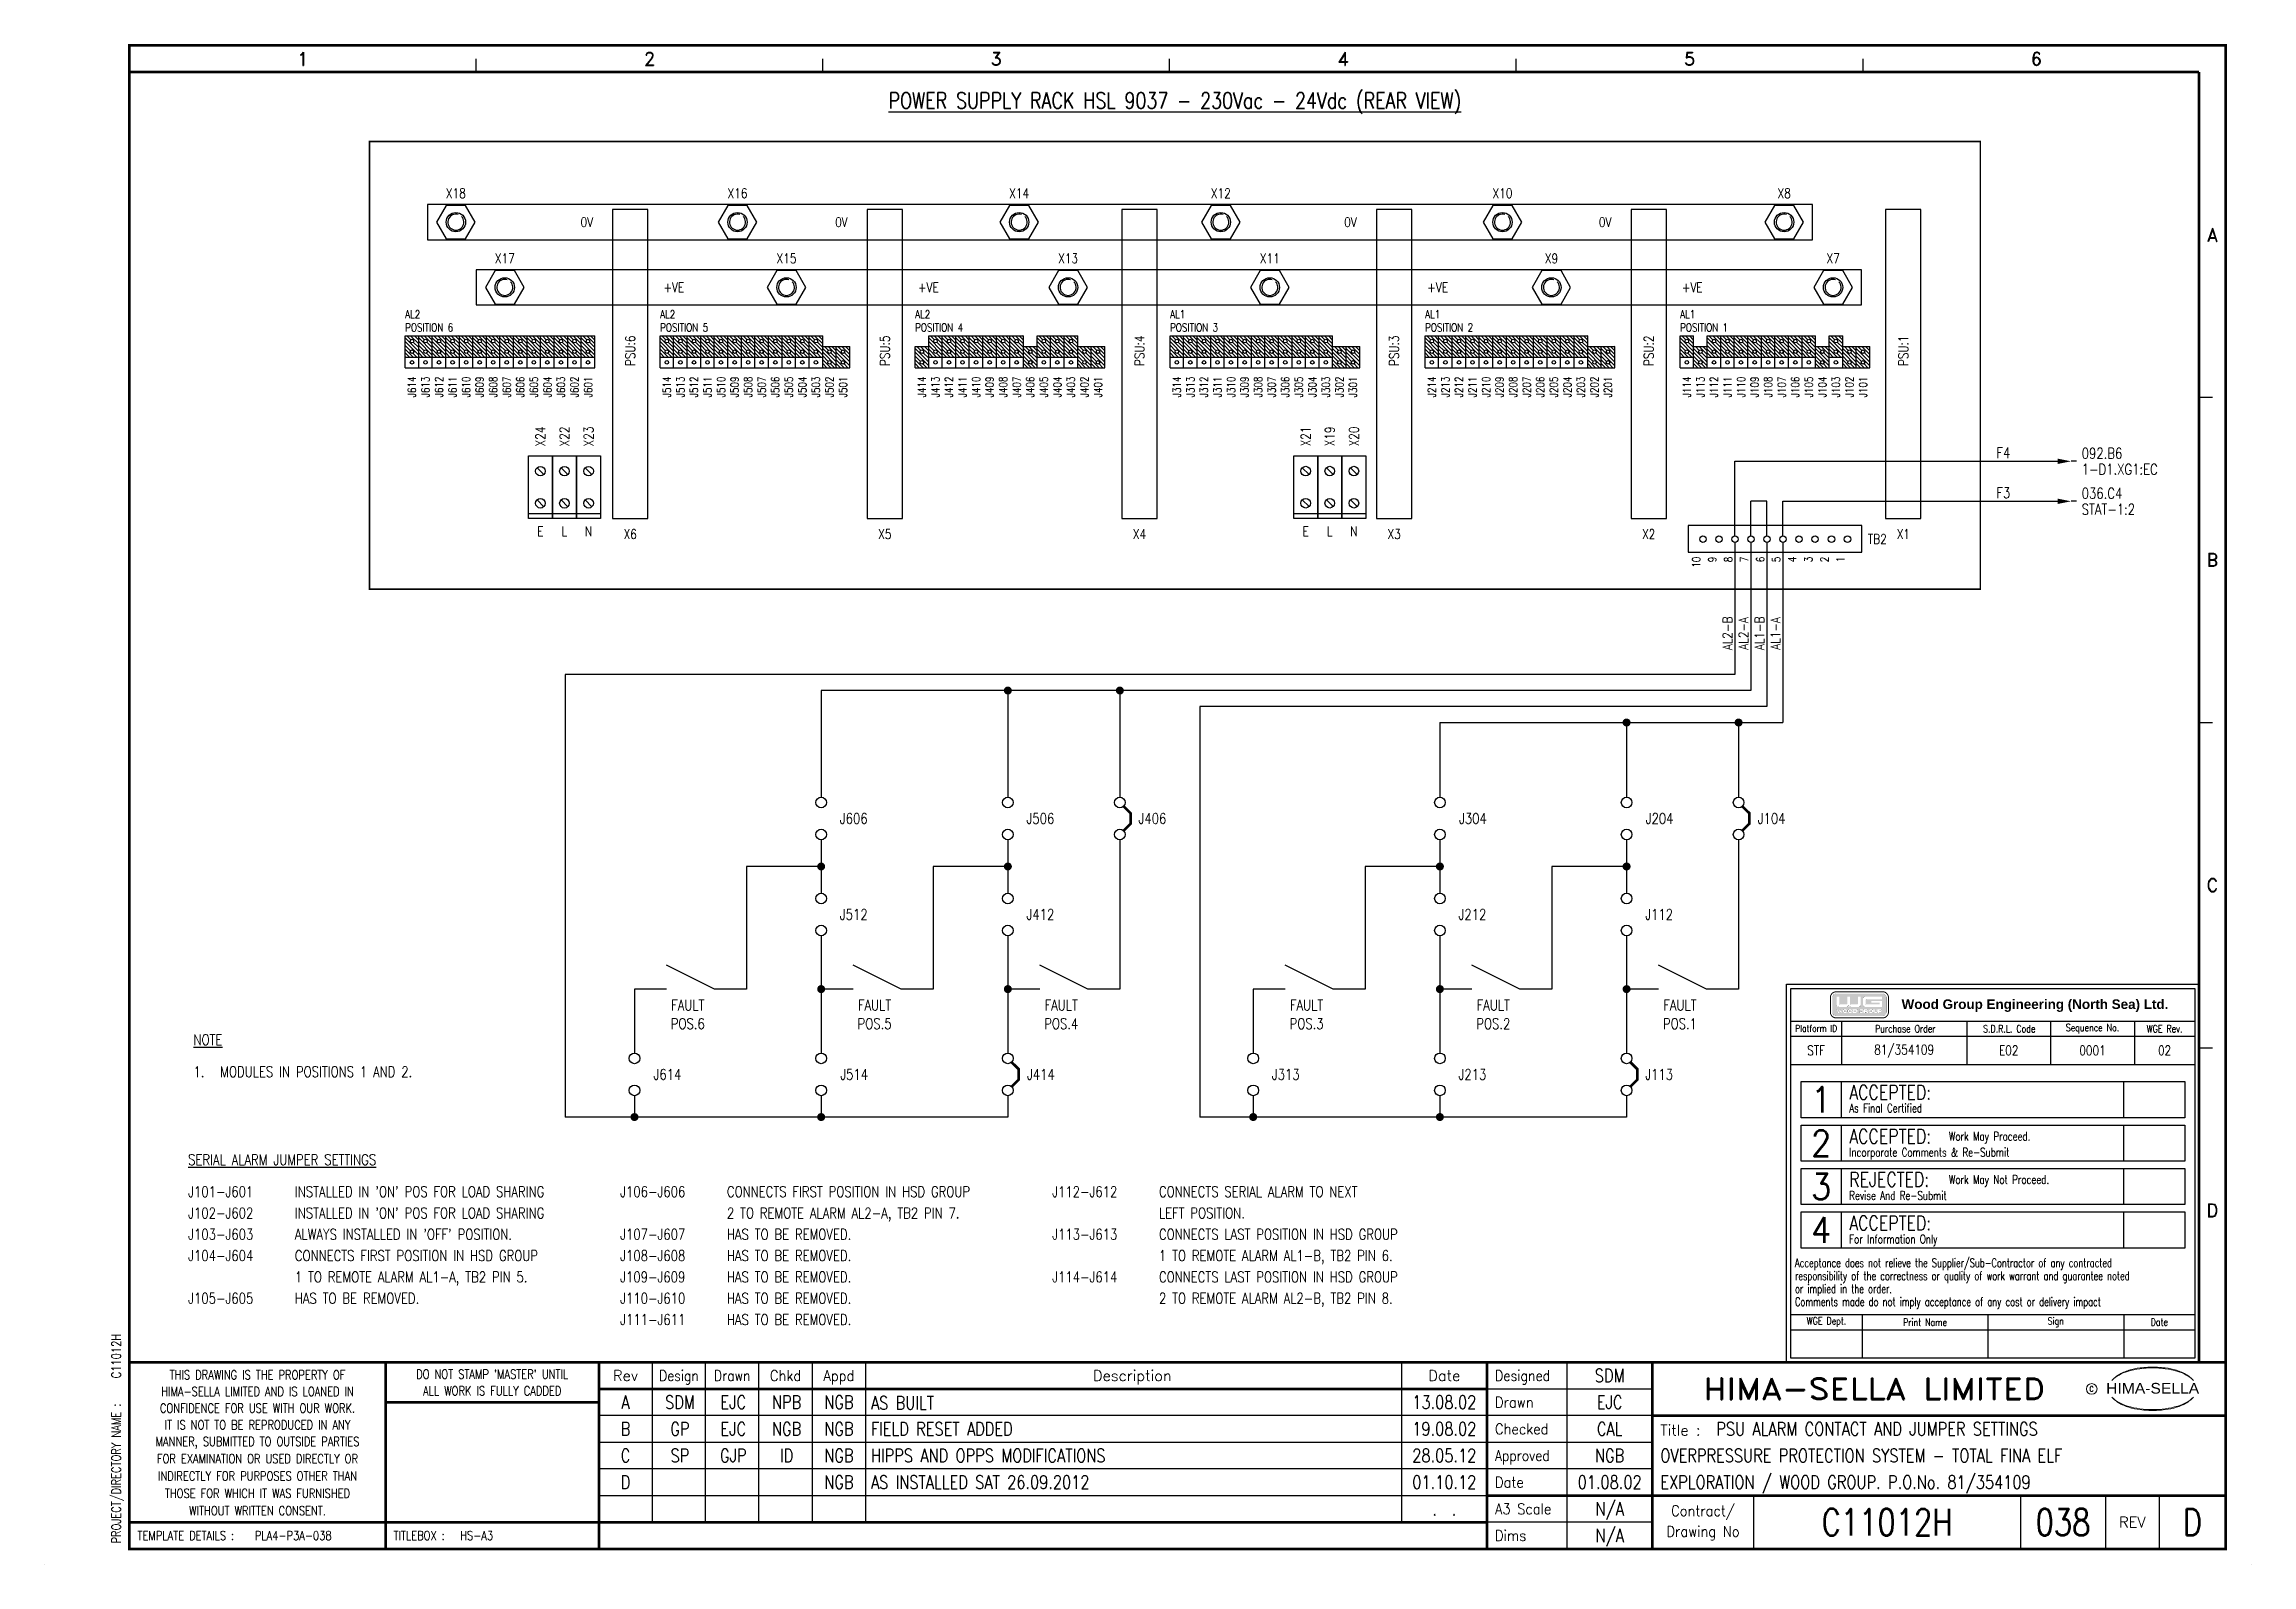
# Model space of a CAD drawing. Extents: x 0 to 414, y 0 to 285.
import ezdxf
from ezdxf.enums import TextEntityAlignment as Align

# ---------------------------------------------------------------- set-up
doc = ezdxf.new("R2010")
doc.units = 0
doc.header["$MEASUREMENT"] = 0
doc.linetypes.add('CONTINU', pattern=[0])
doc.linetypes.add('HIDDEN', pattern=[9.525, 6.35, -3.175])
doc.layers.get('0').update_dxf_attribs({"linetype": 'CONTINUOUS'})
for name, color, linetype in [('01-Draw', 7, 'CONTINUOUS'), ('02-Text', 2, 'CONTINUOUS'), ('03-Dim', 3, 'CONTINUOUS'), ('COL', 2, 'CONTINU'), ('ELAC003$', 7, 'CONTINUOUS'), ('LINE', 1, 'CONTINUOUS'), ('MCABGREY-0_5', 4, 'CONTINUOUS'), ('MCABMARKON', 4, 'CONTINUOUS'), ('PCABGREY-0_5', 7, 'CONTINUOUS'), ('PCABMARKON', 7, 'CONTINUOUS'), ('ROW', 2, 'CONTINU'), ('TEXT', 2, 'CONTINUOUS'), ('TPOL', 3, 'CONTINUOUS'), ('UPS', 2, 'CONTINUOUS'), ('XR_FUNCTION', 2, 'CONTINUOUS'), ('XR_MAIN', 2, 'CONTINUOUS')]:
    doc.layers.add(name, color=color, linetype=linetype)
doc.styles.add('ARIAL', font='ARIAL.TTF', dxfattribs={"height": 2.5})
doc.styles.add('CROSSREF', font='ROMANS.shx', dxfattribs={"width": 0.8, "height": 1})
doc.styles.add('FUNCTION', font='romans.shx', dxfattribs={"width": 0.8, "height": 2.5})
doc.styles.add('ROMAND', font='ROMAND')
doc.styles.add('ROMANS', font='romans.shx', dxfattribs={"width": 0.8})
doc.styles.add('WIRES', font='ROMANS.shx', dxfattribs={"width": 0.8, "height": 2})

msp = doc.modelspace()

# ---------------------------------------------------------------- texts
at = {"color": 1, "linetype": 'Continuous', "insert": (348.24, 106.07), "char_height": 1.8, "width": 56.3327, "attachment_point": 1}
msp.add_mtext('{\\fSwis721 BT|b1|i0|c0|p34;Wood Group Engineering (North Sea) Ltd.}', dxfattribs=at)
at = {"layer": '02-Text', "style": 'ROMANS', "width": 0.8}
for s, height, p in [('X18', 1.8, (77.19, 257.28)), ('X16', 1.8, (129.99, 257.28)), ('X14', 1.8, (182.8, 257.28)), ('X12', 1.806, (220.6, 257.28)), ('X10', 1.806, (273.41, 257.28)), ('X8', 1.8, (326.21, 257.28)), ('0V', 1.8, (101.73, 251.86)), ('0V', 1.8, (149.46, 251.86)), ('0V', 1.8, (244.93, 251.86)), ('0V', 1.8, (292.66, 251.86)), ('X17', 1.8, (86.36, 245.05)), ('X15', 1.8, (139.17, 245.05)), ('X13', 1.8, (191.97, 245.05)), ('X11', 1.8, (229.78, 245.05)), ('X9', 1.8, (282.58, 245.05)), ('X7', 1.8, (335.39, 245.05)), ('+VE', 1.8, (118.05, 239.63)), ('+VE', 1.8, (165.78, 239.63)), ('+VE', 1.8, (261.25, 239.63)), ('+VE', 1.8, (308.98, 239.63))]:
    msp.add_text(s, height=height, dxfattribs=at).set_placement(p, align=Align.MIDDLE_CENTER)
for s, p in [('PSU:6', (109.89, 227.72)), ('PSU:5', (157.62, 227.72)), ('PSU:4', (205.36, 227.72)), ('PSU:3', (253.09, 227.72)), ('PSU:2', (300.82, 227.72)), ('PSU:1', (348.56, 227.72)), ('AL2-B', (315.59, 174.72)), ('AL2-A', (318.59, 174.72)), ('AL1-B', (321.59, 174.72)), ('AL1-A', (324.59, 174.72))]:
    msp.add_text(s, height=1.8, rotation=90, dxfattribs=at).set_placement(p, align=Align.MIDDLE_CENTER)
at = {"layer": '02-Text', "color": 3, "style": 'ROMANS', "width": 0.8}
for s, p in [('J614', (68.95, 222.89)), ('J613', (71.49, 222.89)), ('J612', (74.03, 222.89)), ('J611', (76.57, 222.89)), ('J610', (79.11, 222.89)), ('J609', (81.65, 222.89)), ('J608', (84.19, 222.89)), ('J607', (86.73, 222.89)), ('J606', (89.27, 222.89)), ('J605', (91.81, 222.89)), ('J604', (94.35, 222.89)), ('J603', (96.89, 222.89)), ('J602', (99.43, 222.89)), ('J601', (101.97, 222.89)), ('J514', (116.75, 222.89)), ('J513', (119.29, 222.89)), ('J512', (121.83, 222.89)), ('J511', (124.37, 222.89)), ('J510', (126.91, 222.89)), ('J509', (129.45, 222.89)), ('J508', (131.99, 222.89)), ('J507', (134.53, 222.89)), ('J506', (137.07, 222.89)), ('J505', (139.61, 222.89)), ('J504', (142.15, 222.89)), ('J503', (144.69, 222.89)), ('J502', (147.23, 222.89)), ('J501', (149.77, 222.89)), ('J414', (164.56, 222.89)), ('J413', (167.1, 222.89)), ('J412', (169.64, 222.89)), ('J411', (172.18, 222.89)), ('J410', (174.72, 222.89)), ('J409', (177.26, 222.89)), ('J408', (179.8, 222.89)), ('J407', (182.34, 222.89)), ('J406', (184.88, 222.89)), ('J405', (187.42, 222.89)), ('J404', (189.96, 222.89)), ('J403', (192.5, 222.89)), ('J402', (195.04, 222.89)), ('J401', (197.58, 222.89)), ('J314', (212.36, 222.89)), ('J313', (214.9, 222.89)), ('J312', (217.44, 222.89)), ('J311', (219.98, 222.89)), ('J310', (222.52, 222.89)), ('J309', (225.06, 222.89)), ('J308', (227.6, 222.89)), ('J307', (230.14, 222.89)), ('J306', (232.68, 222.89)), ('J305', (235.22, 222.89)), ('J304', (237.76, 222.89)), ('J303', (240.3, 222.89)), ('J302', (242.84, 222.89)), ('J301', (245.38, 222.89)), ('J214', (260.17, 222.89)), ('J213', (262.71, 222.89)), ('J212', (265.25, 222.89)), ('J211', (267.79, 222.89)), ('J210', (270.33, 222.89)), ('J209', (272.87, 222.89)), ('J208', (275.41, 222.89)), ('J207', (277.95, 222.89)), ('J206', (280.49, 222.89)), ('J205', (283.03, 222.89)), ('J204', (285.57, 222.89)), ('J203', (288.11, 222.89)), ('J202', (290.65, 222.89)), ('J201', (293.19, 222.89)), ('J114', (307.98, 222.89)), ('J113', (310.52, 222.89)), ('J112', (313.06, 222.89)), ('J111', (315.6, 222.89)), ('J110', (318.14, 222.89)), ('J109', (320.68, 222.89)), ('J108', (323.22, 222.89)), ('J107', (325.76, 222.89)), ('J106', (328.3, 222.89)), ('J105', (330.84, 222.89)), ('J104', (333.38, 222.89)), ('J103', (335.92, 222.89)), ('J102', (338.46, 222.89)), ('J101', (341, 222.89)), ('10', (309.75, 189.11)), ('9', (312.75, 189.11)), ('8', (315.75, 189.11)), ('7', (318.75, 189.11)), ('6', (321.75, 189.11)), ('5', (324.75, 189.11)), ('4', (327.75, 189.11)), ('3', (330.75, 189.11)), ('2', (333.75, 189.11)), ('1', (336.75, 189.11))]:
    msp.add_text(s, height=1.5, rotation=90, dxfattribs=at).set_placement(p, align=Align.MIDDLE_RIGHT)
at = {"layer": '02-Text', "color": 4, "style": 'ROMANS', "width": 0.8}
for s, p in [('X24', (93.04, 209.81)), ('X22', (97.55, 209.81)), ('X23', (102.07, 209.81)), ('X21', (236.52, 209.82)), ('X19', (241.03, 209.82)), ('X20', (245.55, 209.82))]:
    msp.add_text(s, height=1.8, rotation=90, dxfattribs=at).set_placement(p, align=Align.MIDDLE_LEFT)
for s, p in [('E', (93.04, 193.87)), ('L', (97.55, 193.87)), ('N', (102.07, 193.87)), ('E', (236.52, 193.87)), ('L', (241.03, 193.87)), ('N', (245.55, 193.87))]:
    msp.add_text(s, height=1.8, dxfattribs=at).set_placement(p, align=Align.MIDDLE_CENTER)
at = {"layer": '02-Text', "style": 'ROMANS', "width": 0.8}
for s, p in [('X6', (109.89, 194.24)), ('X5', (157.62, 194.24)), ('X4', (205.36, 194.24)), ('X3', (253.09, 194.24)), ('X2', (300.82, 194.24)), ('X1', (348.56, 194.24))]:
    msp.add_text(s, height=1.8, dxfattribs=at).set_placement(p, align=Align.TOP_CENTER)
at = {"layer": '02-Text', "color": 4, "style": 'ROMANS', "width": 0.8}
msp.add_text('TB2', height=1.8, dxfattribs=at).set_placement((341.92, 192.43), align=Align.MIDDLE_LEFT)
at = {"layer": 'ELAC003$', "color": 1, "linetype": 'Continuous', "style": 'ROMANS', "width": 0.8}
for s, height, p in [('Platform ID', 1.2758, (332.23, 100.62)), ('Purchase Order', 1.35, (348.93, 100.56)), ('S.D.R.L. Code', 1.35, (368.42, 100.56)), ('Sequence No.', 1.35, (384.03, 100.56)), ('WGE Rev.', 1.35, (397.55, 100.56)), ('WGE Dept.', 1.35, (334.16, 45.54)), ('Print Name', 1.35, (352.64, 45.54)), ('Sign', 1.35, (377.15, 45.54)), ('Date', 1.35, (396.56, 45.54))]:
    msp.add_text(s, height=height, dxfattribs=at).set_placement(p, align=Align.MIDDLE)
at = {"layer": 'ELAC003$', "color": 3, "linetype": 'Continuous', "style": 'ROMANS', "width": 0.8889}
for s, p in [('1', (333.17, 87.26)), ('2', (333.17, 79.09)), ('3', (333.17, 70.98)), ('4', (333.17, 62.81))]:
    msp.add_text(s, height=4.86, dxfattribs=at).set_placement(p, align=Align.MIDDLE)
at = {"layer": 'ELAC003$', "color": 3, "linetype": 'Continuous', "style": 'ROMANS'}
for s, height, width, p in [('ACCEPTED:', 2.7, 0.8, (338.42, 88.61)), ('As Final Certified', 1.62, 0.7333, (338.42, 85.69)), ('ACCEPTED:', 2.7, 0.8, (338.42, 80.39)), ('Work May Proceed.', 1.62, 0.7333, (357.1, 80.39)), ('Incorporate Comments & Re-Submit', 1.62, 0.7333, (338.42, 77.39)), ('REJECTED:', 2.7, 0.8, (338.42, 72.29)), ('Work May Not Proceed.', 1.62, 0.7333, (357.1, 72.29)), ('Revise And Re-Submit', 1.62, 0.7333, (338.42, 69.29)), ('ACCEPTED:', 2.7, 0.8, (338.42, 64.11)), ('For Information Only', 1.62, 0.7333, (338.42, 61.11))]:
    msp.add_text(s, height=height, dxfattribs=dict(at, width=width)).set_placement(p, align=Align.MIDDLE_LEFT)
at = {"layer": 'ELAC003$', "color": 1, "linetype": 'Continuous', "style": 'ROMANS', "width": 0.7}
for s, p in [('Acceptance does not relieve the Supplier/Sub-Contractor of any contracted', (328.25, 57.46)), ('responsibility of the correctness or quality of work warrant and guarantee noted', (328.25, 55.03)), ('or implied in the order.', (328.25, 52.6)), ('Comments made do not imply acceptance of any cost or delivery impact', (328.25, 50.17))]:
    msp.add_text(s, height=1.62, dxfattribs=at).set_placement(p, align=Align.TOP_LEFT)
at = {"layer": 'MCABGREY-0_5', "style": 'WIRES', "width": 0.8}
msp.add_text('F4', height=2, dxfattribs=at).set_placement((366, 207), align=Align.BOTTOM_LEFT)
at = {"layer": 'MCABMARKON', "style": 'WIRES', "width": 0.8}
msp.add_text('F3', height=2, dxfattribs=at).set_placement((366, 199.5), align=Align.BOTTOM_LEFT)
at = {"layer": 'TEXT', "style": 'ROMANS', "width": 0.8}
for s, height, p in [('%%UPOWER SUPPLY RACK HSL 9037 - 230Vac - 24Vdc (REAR VIEW)', 3, (212, 274.45)), ('FAULT', 2, (120.67, 105)), ('FAULT', 2, (155.68, 105)), ('FAULT', 2, (190.68, 105)), ('FAULT', 2, (236.68, 105)), ('FAULT', 2, (271.68, 105)), ('FAULT', 2, (306.68, 105)), ('POS.6', 2, (120.67, 101.5)), ('POS.5', 2, (155.68, 101.5)), ('POS.4', 2, (190.68, 101.5)), ('POS.3', 2, (236.68, 101.5)), ('POS.2', 2, (271.68, 101.5)), ('POS.1', 2, (306.68, 101.5)), ('STF', 1.8, (332.2, 96.51)), ('81/354109', 1.8, (348.72, 96.51)), ('E02', 1.8, (368.32, 96.51)), ('0001', 1.8, (384.03, 96.51)), ('02', 1.8, (397.55, 96.51))]:
    msp.add_text(s, height=height, dxfattribs=at).set_placement(p, align=Align.MIDDLE)
at = {"layer": 'TEXT', "color": 4, "style": 'ROMANS', "width": 0.8}
for s, p in [('AL2', (67.68, 233.82)), ('POSITION 6', (67.68, 231.35)), ('AL2', (115.48, 233.82)), ('POSITION 5', (115.48, 231.35)), ('AL2', (163.29, 233.82)), ('POSITION 4', (163.29, 231.35)), ('AL1', (211.09, 233.82)), ('POSITION 3', (211.09, 231.35)), ('AL1', (258.9, 233.82)), ('POSITION 2', (258.9, 231.35)), ('AL1', (306.71, 233.82)), ('POSITION 1', (306.71, 231.35))]:
    msp.add_text(s, height=1.5, dxfattribs=at).set_placement(p)
at = {"layer": 'TEXT', "style": 'ROMANS', "width": 0.8}
for s, p in [('J606', (154.39, 140)), ('J506', (189.39, 140)), ('J406', (210.39, 140)), ('J304', (270.47, 140)), ('J204', (305.47, 140)), ('J104', (326.47, 140)), ('J512', (154.39, 122)), ('J412', (189.39, 122)), ('J212', (270.39, 122)), ('J112', (305.39, 122)), ('J614', (119.47, 92)), ('J514', (154.47, 92)), ('J414', (189.47, 92)), ('J313', (235.39, 92)), ('J213', (270.39, 92)), ('J113', (305.39, 92))]:
    msp.add_text(s, height=2, dxfattribs=at).set_placement(p, align=Align.MIDDLE_RIGHT)
for s, p in [('%%UNOTE', (28, 97.49)), ('1.', (28, 91.49)), ('MODULES IN POSITIONS 1 AND 2.', (33, 91.49)), ('%%USERIAL ALARM JUMPER SETTINGS', (27, 75)), ('J101-J601', (27, 69)), ("INSTALLED IN 'ON' POS FOR LOAD SHARING", (47, 69)), ('J106-J606', (108, 69)), ('CONNECTS FIRST POSITION IN HSD GROUP', (128, 69)), ('J112-J612', (189, 69)), ('CONNECTS SERIAL ALARM TO NEXT', (209, 69)), ('J102-J602', (27, 65)), ("INSTALLED IN 'ON' POS FOR LOAD SHARING", (47, 65)), ('2 TO REMOTE ALARM AL2-A, TB2 PIN 7.', (128, 65)), ('LEFT POSITION.', (209, 65)), ('J103-J603', (27, 61)), ("ALWAYS INSTALLED IN 'OFF' POSITION.", (47, 61)), ('J107-J607', (108, 61)), ('HAS TO BE REMOVED.', (128, 61)), ('J113-J613', (189, 61)), ('CONNECTS LAST POSITION IN HSD GROUP', (209, 61)), ('J104-J604', (27, 57)), ('CONNECTS FIRST POSITION IN HSD GROUP', (47, 57)), ('J108-J608', (108, 57)), ('HAS TO BE REMOVED.', (128, 57)), ('1 TO REMOTE ALARM AL1-B, TB2 PIN 6.', (209, 57)), ('1 TO REMOTE ALARM AL1-A, TB2 PIN 5.', (47, 53)), ('J109-J609', (108, 53)), ('HAS TO BE REMOVED.', (128, 53)), ('J114-J614', (189, 53)), ('CONNECTS LAST POSITION IN HSD GROUP', (209, 53)), ('J105-J605', (27, 49)), ('HAS TO BE REMOVED.', (47, 49)), ('J110-J610', (108, 49)), ('HAS TO BE REMOVED.', (128, 49)), ('2 TO REMOTE ALARM AL2-B, TB2 PIN 8.', (209, 49)), ('J111-J611', (108, 45)), ('HAS TO BE REMOVED.', (128, 45))]:
    msp.add_text(s, height=2, dxfattribs=at).set_placement(p)
at = {"layer": 'UPS', "insert": (155, 31.64), "char_height": 2.5, "width": 99, "attachment_point": 1, "rotation": 0.063, "style": 'ROMANS'}
msp.add_mtext('AS BUILT', dxfattribs=at)
at = {"layer": 'UPS', "char_height": 2.5, "width": 99, "attachment_point": 1, "style": 'ROMANS'}
for s, insert in [('FIELD RESET ADDED', (155, 26.75)), ('HIPPS AND OPPS MODIFICATIONS', (155, 21.75)), ('AS INSTALLED SAT 26.09.2012', (155, 16.75))]:
    msp.add_mtext(s, dxfattribs=dict(at, insert=insert))

# ---------------------------------------------------------------- blocks, each defined once
blk = doc.blocks.new('EDREV')
at = {"color": 2, "style": 'ROMANS', "width": 0.8}
for tag, p in [('DES', (129.2, 29.25)), ('DRN', (139.2, 29.25)), ('CHKD', (149.2, 29.25)), ('DES', (129.2, 24.25)), ('DRN', (139.2, 24.25)), ('CHKD', (149.2, 24.25)), ('DES', (129.2, 19.25)), ('DRN', (139.2, 19.25)), ('CHKD', (149.2, 19.25)), ('DES', (129.2, 14.25)), ('DRN', (139.2, 14.25)), ('CHKD', (149.2, 14.25)), ('DES', (129.2, 9.25)), ('DRN', (139.2, 9.25)), ('CHKD', (149.2, 9.25))]:
    blk.add_attdef(tag, text='', height=2.5, dxfattribs=at).set_placement(p, align=Align.CENTER)
blk = doc.blocks.new('HS-A3')
at = {"color": 1}
for p, q in [((81, 280), (81, 282.5)), ((146, 280), (146, 282.5)), ((211, 280), (211, 282.5)), ((276, 280), (276, 282.5)), ((341, 280), (341, 282.5)), ((404, 219), (406.5, 219)), ((404, 158), (406.5, 158)), ((404, 97), (406.5, 97)), ((114, 38), (114, 8)), ((124, 8), (124, 38)), ((134, 8), (134, 38)), ((144, 38), (144, 8)), ((154, 38), (154, 8)), ((254.5, 38), (254.5, 8)), ((285.5, 38), (285.5, 3)), ((270.5, 33), (301.5, 33)), ((301.5, 28), (104, 28)), ((104, 23), (301.5, 23)), ((301.5, 18), (104, 18)), ((104, 13), (270.5, 13)), ((320.5, 13), (320.5, 3)), ((370.5, 13), (370.5, 3)), ((386.5, 3), (386.5, 13)), ((396.5, 13), (396.5, 3)), ((301.5, 8), (270.5, 8)), ((0, 0), (0, 0.025)), ((413.9, 0), (413.9, 0.025))]:
    blk.add_line(p, q, dxfattribs=at)
at = {"color": 1, "const_width": 0.5}
blk.add_lwpolyline([(16, 3), (409, 3), (409, 285), (16, 285)], close=True, dxfattribs=at)
for points in [[(16, 280), (404, 280)], [(404, 38), (404, 280)], [(409, 38), (16, 38)], [(64, 3), (64, 38)], [(104, 3), (104, 38)], [(270.5, 38), (270.5, 3)], [(301.5, 3), (301.5, 38)], [(270.5, 33), (104, 33)], [(104, 30.5), (64, 30.5)], [(409, 28), (301.5, 28)], [(270.5, 13), (409, 13)], [(270.5, 8), (16, 8)]]:
    blk.add_lwpolyline(points, dxfattribs=at)
at = {"color": 3, "lineweight": 13}
blk.add_circle((383.8795, 33), 1, dxfattribs=at)
for centre, radius, start, end in [((392.604, 29.3277), 7.2401, 106.0532, 133.5024), ((392.8763, 29.5135), 7.2999, 130.419, 136.057), ((392.1149, 30.6001), 5.9804, 122.244, 131.6154), ((391.752, 31.2819), 5.2104, 111.8206, 122.8668), ((393.7772, 27.1992), 9.7601, 107.5931, 113.9452), ((395.0991, 20.9965), 15.9367, 89.2698, 106.3911), ((394.0978, 26.015), 10.9859, 96.0146, 107.3203), ((395.2933, 18.8099), 18.2818, 92.8917, 97.3734), ((395.2419, 21.3644), 15.7281, 89.7805, 93.1738), ((395.5053, 20.9965), 15.9367, 73.6089, 90.7302), ((395.3626, 21.3644), 15.7281, 86.8262, 90.2195), ((395.3112, 18.8099), 18.2818, 82.6266, 87.1083), ((396.5067, 26.015), 10.9859, 72.6797, 83.9854), ((396.8272, 27.1992), 9.7601, 66.0548, 72.4069), ((398.0005, 29.3277), 7.2401, 46.4976, 73.9468), ((398.8524, 31.2819), 5.2104, 57.1332, 68.1794), ((398.4895, 30.6001), 5.9804, 48.3846, 57.756), ((397.7282, 29.5135), 7.2999, 43.943, 49.581), ((392.8763, 36.545), 7.2999, 223.943, 229.581), ((392.604, 36.7308), 7.2401, 226.4976, 253.9468), ((392.1149, 35.4585), 5.9804, 228.3846, 237.756), ((391.752, 34.7766), 5.2104, 237.1332, 248.1794), ((393.7772, 38.8593), 9.7601, 246.0548, 252.4069), ((395.0991, 45.062), 15.9367, 253.6089, 270.7302), ((394.0978, 40.0435), 10.9859, 252.6797, 263.9854), ((395.2933, 47.2486), 18.2818, 262.6266, 267.1083), ((395.2419, 44.6941), 15.7281, 266.8262, 270.2195), ((395.5053, 45.062), 15.9367, 269.2698, 286.3911), ((395.3626, 44.6941), 15.7281, 269.7805, 273.1738), ((395.3112, 47.2486), 18.2818, 272.8917, 277.3734), ((396.5067, 40.0435), 10.9859, 276.0146, 287.3203), ((396.8272, 38.8593), 9.7601, 287.5931, 293.9452), ((398.0005, 36.7308), 7.2401, 286.0532, 313.5024), ((398.8524, 34.7766), 5.2104, 291.8206, 302.8668), ((398.4895, 35.4585), 5.9804, 302.244, 311.6154), ((397.7282, 36.545), 7.2999, 310.419, 316.057)]:
    blk.add_arc(centre, radius, start, end, dxfattribs=at)
at = {"color": 2, "style": 'ROMAND'}
for s, p in [('1', (48.5, 282.5)), ('2', (113.5, 282.5)), ('3', (178.5, 282.5)), ('4', (243.5, 282.5)), ('5', (308.5, 282.5)), ('6', (373.5, 282.5)), ('A', (406.5, 249.5)), ('B', (406.5, 188.5)), ('C', (406.5, 127.5)), ('D', (406.5, 66.5))]:
    blk.add_text(s, height=2.5, dxfattribs=at).set_placement(p, align=Align.MIDDLE)
at = {"color": 3, "lineweight": 13, "style": 'ROMANS', "width": 0.8}
for s, p in [('HIMA-SELLA LIMITED AND IS LOANED IN', (40, 32.5193)), ('THIS DRAWING IS THE PROPERTY OF', (40, 35.6443)), ("DO NOT STAMP 'MASTER' UNTIL", (84, 35.7693)), ('ALL WORK IS FULLY CADDED', (84, 32.6443)), ('CONFIDENCE FOR USE WITH OUR WORK.', (40, 29.3879)), ('IT IS NOT TO BE REPRODUCED IN ANY', (40, 26.2629)), ('MANNER, SUBMITTED TO OUTSIDE PARTIES', (40, 23.1379)), ('FOR EXAMINATION OR USED DIRECTLY OR', (40, 19.9054)), ('INDIRECTLY FOR PURPOSES OTHER THAN', (40, 16.6554)), ('THOSE FOR WHICH IT WAS FURNISHED', (40, 13.4054)), ('WITHOUT WRITTEN CONSENT.', (40, 10.1554))]:
    blk.add_text(s, height=1.7, dxfattribs=at).set_placement(p, align=Align.MIDDLE_CENTER)
at = {"color": 4, "style": 'ROMAND'}
for s, p in [('Rev', (109, 34.5)), ('Description', (204, 34.5)), ('Date', (262.5, 34.5))]:
    blk.add_text(s, height=2, dxfattribs=at).set_placement(p, align=Align.CENTER)
for s, width, p in [('Design', 0.85, (119, 34.5)), ('Drawn', 0.85, (129, 34.5)), ('Chkd', 0.9, (139, 34.5)), ('Appd', 0.9, (149, 34.5))]:
    blk.add_text(s, height=2, dxfattribs=dict(at, width=width)).set_placement(p, align=Align.CENTER)
for s, width, p in [('Designed', 0.87, (272, 34.5)), ('Drawn', 0.9, (272, 29.5)), ('Checked', 0.9, (272, 24.5)), ('Approved', 0.85, (272, 19.5)), ('Date', 0.9, (272, 14.5)), ('A3 Scale', 0.9, (272, 9.5)), ('Dims', 0.9, (272, 4.5))]:
    blk.add_text(s, height=2, dxfattribs=dict(at, width=width)).set_placement(p)
at = {"color": 1, "style": 'ROMAND', "width": 1.15}
blk.add_text('HIMA-SELLA LIMITED', height=4, dxfattribs=at).set_placement((343.0965, 33), align=Align.MIDDLE)
at = {"color": 3, "lineweight": 13, "style": 'ROMANS', "width": 0.8}
blk.add_text('C', height=1, dxfattribs=at).set_placement((383.8436, 32.5), align=Align.CENTER)
at = {"color": 1, "style": 'ARIAL', "width": 1.05}
blk.add_text('HIMA-SELLA', height=2, dxfattribs=at).set_placement((395.3022, 32.1293), align=Align.CENTER)
at = {"color": 3, "style": 'ROMANS', "width": 0.8}
blk.add_text('PROJECT/DIRECTORY NAME :', height=1.7, rotation=90, dxfattribs=at).set_placement((13.5, 4), align=Align.MIDDLE_LEFT)
at = {"color": 4, "style": 'ROMAND'}
blk.add_text('Title :', height=2, dxfattribs=at).set_placement((303, 24.25))
at = {"color": 4, "style": 'ROMAND', "width": 0.9}
for s, p in [('Contract/', (311, 10)), ('Drawing No', (311, 6))]:
    blk.add_text(s, height=2, dxfattribs=at).set_placement(p, align=Align.MIDDLE)
at = {"color": 4, "style": 'ROMAND'}
blk.add_text('REV', height=2, dxfattribs=at).set_placement((391.5, 8), align=Align.MIDDLE)
at = {"color": 3, "style": 'ROMANS', "width": 0.8}
for s, p in [('TEMPLATE DETAILS :', (17.5, 5.5)), ('TITLEBOX :', (65.5, 5.5)), ('HS-A3', (78, 5.5))]:
    blk.add_text(s, height=1.7, dxfattribs=at).set_placement(p, align=Align.MIDDLE_LEFT)
at = {"layer": 'COL', "style": 'ROMAND', "flags": 9}
for tag, p in [('COL1', (48.5, 282.5)), ('COL2', (113.5, 282.5)), ('COL3', (178.5, 282.5)), ('COL4', (243.5, 282.5)), ('COL5', (308.5, 282.5)), ('COL6', (373.5, 282.5))]:
    blk.add_attdef(tag, p, '', height=2.5, dxfattribs=at)
at = {"layer": 'ROW', "style": 'ROMAND', "flags": 9}
for tag, p in [('ROW1', (406.5, 249.5)), ('ROW2', (406.5, 188.5)), ('ROW3', (406.5, 127.5)), ('ROW4', (406.5, 66.5))]:
    blk.add_attdef(tag, p, '', height=2.5, dxfattribs=at)
at = {"layer": 'UPS', "color": 3, "style": 'ROMANS', "width": 0.8, "flags": 8}
blk.add_attdef('PROJS->NOMPRO', text='', height=1.7, rotation=90, dxfattribs=at).set_placement((13.5, 35), align=Align.MIDDLE_LEFT)
at = {"layer": 'UPS', "style": 'ROMANS', "width": 3.1263, "flags": 8}
blk.add_attdef('PLANOS->MCAN1', text='', height=2.5, rotation=0.061173, dxfattribs=at).set_placement((155, 31.6443), (254, 31.75), align=Align.FIT)
at = {"layer": 'UPS', "style": 'ROMANS', "width": 0.8, "flags": 8}
for tag, height, p in [('PLANOS->VERIF', 2.5, (293.5, 34.25)), ('PLANOS->CANVI1', 2.5, (109, 29.25)), ('PLANOS->NCAN1', 2.5, (149, 29.25)), ('PLANOS->DCAN1', 2.5, (262.5, 29.25)), ('PLANOS->ORIG', 2.5, (293.5, 29.25)), ('PLANOS->CANVI2', 2.5, (109, 24.25)), ('PLANOS->NCAN2', 2.5, (149, 24.25)), ('PLANOS->DCAN2', 2.5, (262.5, 24.25)), ('PLANOS->HECHF', 2.5, (293.5, 24.25)), ('PLANOS->CANVI3', 2.5, (109, 19.25)), ('PLANOS->NCAN3', 2.5, (149, 19.25)), ('PLANOS->DCAN3', 2.5, (262.5, 19.25)), ('PLANOS->HECHD', 2.5, (293.5, 19.25)), ('PLANOS->CANVI4', 2.5, (109, 14.25)), ('PLANOS->NCAN4', 2.5, (149, 14.25)), ('PLANOS->DCAN4', 2.5, (262.5, 14.25)), ('PLANOS->DATACREA', 2.5, (293.5, 14.25)), ('PLANOS->CANVI5', 2.5, (109, 9.25)), ('PLANOS->NCAN5', 2.5, (149, 9.25)), ('PLANOS->DCAN5', 2.5, (262.5, 9.25)), ('PLANOS->NR1', 2.5, (293.5, 9.25)), ('PROJS->DESCPRO3', 5, (345.5, 5.5)), ('PLANOS->PLANO', 5, (378.5, 5.5)), ('PLANOS->USER', 5, (402.75, 5.5)), ('PLANOS->NR2', 2.5, (293.5, 4.25))]:
    blk.add_attdef(tag, text='', height=height, dxfattribs=at).set_placement(p, align=Align.CENTER)
at = {"layer": 'UPS', "style": 'ROMANS', "flags": 8}
for tag, width, p, p2 in [('PLANOS->MCAN2', 3.0574, (155, 26.75), (254, 26.75)), ('PLANOS->MCAN3', 3.0574, (155, 21.75), (254, 21.75)), ('PLANOS->MCAN4', 3.0462, (155, 16.75), (254, 16.75)), ('PLANOS->MCAN5', 3.0574, (155, 11.75), (254, 11.75))]:
    blk.add_attdef(tag, text='', height=2.5, dxfattribs=dict(at, width=width)).set_placement(p, p2, align=Align.FIT)
at = {"layer": 'UPS', "style": 'ROMANS', "width": 0.8, "flags": 8}
blk.add_attdef('PLANOS->DENOM', (313.5, 24.25), '', height=2.5, dxfattribs=at)
at = {"layer": 'UPS', "color": 4, "style": 'ROMANS', "width": 0.8, "flags": 8}
for tag, p in [('PROJS->DESCPRO1', (303, 19.25)), ('PROJS->DESCPRO2', (303, 14.25))]:
    blk.add_attdef(tag, p, '', height=2.5, dxfattribs=at)
at = {"layer": 'UPS', "color": 3, "style": 'ROMANS', "width": 0.8, "flags": 8}
blk.add_attdef('PLANOS->PROTOTIPO', text='', height=1.7, dxfattribs=at).set_placement((39.5, 5.5), align=Align.MIDDLE_LEFT)
at = {"layer": 'UPS', "style": 'ROMANS', "width": 0.8, "flags": 8}
blk.add_attdef('PLANOS->OBS4', text='', height=2.5, dxfattribs=at).set_placement((107, 5.5), align=Align.MIDDLE_LEFT)
blk = doc.blocks.new('EQUPOT03')
blk.add_line((0, 0), (-1, 0))
blk.add_solid([(-3.5, 0.5), (-3.5, -0.5), (-1, 0)])
at = {"layer": 'TEXT', "style": 'ROMANS', "width": 0.8}
blk.add_attdef('CONNECTION', text='', height=2, dxfattribs=at).set_placement((1, -1.5), align=Align.MIDDLE_LEFT)
at = {"layer": 'TPOL', "style": 'ROMANS', "flags": 8}
blk.add_attdef('CN1', (-3.5, 0), '', height=0.0025, dxfattribs=at)
at = {"layer": 'XR_FUNCTION', "style": 'FUNCTION', "width": 0.8, "flags": 1}
blk.add_attdef('XR_FUNCTION', text='', height=1, dxfattribs=at).set_placement((-4.5, 0), align=Align.MIDDLE_RIGHT)
at = {"layer": 'XR_MAIN', "style": 'CROSSREF', "width": 0.8}
for tag in ['XR_NEXT', 'XR_PREV']:
    blk.add_attdef(tag, text='', height=2, dxfattribs=at).set_placement((1, 1.5), align=Align.MIDDLE_LEFT)

# ---------------------------------------------------------------- hatches: boundary and pattern name
at = {"linetype": 'Continuous'}
h = msp.add_hatch(color=1, dxfattribs=at)
edge = h.paths.add_edge_path(flags=16)
edge.add_line((341.63, 106.06), (344.58, 106.06))
edge.add_line((344.58, 106.06), (344.58, 106.56))
edge.add_line((344.58, 106.56), (341.37, 106.56))
edge.add_arc((341.37, 106.19), 0.365, 90.0013, 179.9987)
edge.add_line((341, 106.19), (341, 105.02))
edge.add_arc((341.37, 105.02), 0.365, 180.0021, 269.9995)
edge.add_line((341.37, 104.66), (344.58, 104.66))
edge.add_line((344.58, 104.66), (344.58, 105.77))
edge.add_line((344.58, 105.77), (342.57, 105.77))
edge.add_line((342.57, 105.77), (342.57, 105.44))
edge.add_line((342.57, 105.44), (344.11, 105.44))
edge.add_line((344.11, 105.44), (344.11, 105.12))
edge.add_line((344.11, 105.12), (341.63, 105.12))
edge.add_arc((341.63, 105.25), 0.128, 180.0013, 269.9987, ccw=False)
edge.add_line((341.5, 105.25), (341.5, 105.93))
edge.add_arc((341.63, 105.93), 0.128, 90.0013, 179.9987, ccw=False)
edge = h.paths.add_edge_path(flags=16)
edge.add_arc((342.66, 103.97), 0.229, 359.7165, 449.7139)
edge.add_line((342.67, 104.2), (342.25, 104.2))
edge.add_arc((342.25, 103.97), 0.229, 90.2849, 180.2822)
edge.add_line((342.02, 103.97), (342.02, 103.76))
edge.add_arc((342.25, 103.76), 0.229, 179.7165, 269.7139)
edge.add_line((342.25, 103.53), (342.67, 103.53))
edge.add_arc((342.66, 103.76), 0.229, 270.2874, 360.2847)
edge.add_line((342.89, 103.76), (342.89, 103.97))
edge = h.paths.add_edge_path(flags=0)
edge.add_arc((344.28, 103.95), 0.081, -90, 90, ccw=False)
edge.add_line((344.28, 103.87), (344.07, 103.87))
edge.add_arc((344.07, 103.95), 0.081, 90, 270, ccw=False)
edge.add_line((344.07, 104.03), (344.28, 104.03))
edge = h.paths.add_edge_path(flags=16)
edge.add_line((344.02, 103.53), (344.02, 103.69))
edge.add_line((344.02, 103.69), (344.29, 103.69))
edge.add_arc((344.29, 103.94), 0.255, 270, 450)
edge.add_line((344.29, 104.2), (343.83, 104.2))
edge.add_line((343.83, 104.2), (343.83, 103.53))
edge.add_line((343.83, 103.53), (344.02, 103.53))
edge = h.paths.add_edge_path(flags=16)
edge.add_line((343.44, 103.7), (343.28, 103.7))
edge.add_arc((343.28, 103.81), 0.115, 179.7165, 269.7139, ccw=False)
edge.add_line((343.17, 103.81), (343.17, 104.2))
edge.add_line((343.17, 104.2), (342.95, 104.2))
edge.add_line((342.95, 104.2), (342.95, 103.76))
edge.add_arc((343.18, 103.76), 0.229, 179.7153, 269.7126)
edge.add_line((343.18, 103.53), (343.54, 103.53))
edge.add_arc((343.54, 103.76), 0.229, 270.2861, 360.2835)
edge.add_line((343.77, 103.76), (343.77, 104.2))
edge.add_line((343.77, 104.2), (343.55, 104.2))
edge.add_line((343.55, 104.2), (343.55, 103.81))
edge.add_arc((343.44, 103.81), 0.115, -89.7139, 0.2835, ccw=False)
edge = h.paths.add_edge_path(flags=0)
edge.add_arc((342.56, 103.92), 0.115, 359.7165, 449.7139)
edge.add_line((342.56, 104.03), (342.35, 104.03))
edge.add_arc((342.35, 103.92), 0.115, 90.2861, 180.2835)
edge.add_line((342.24, 103.92), (342.24, 103.81))
edge.add_arc((342.35, 103.81), 0.115, 179.7165, 269.7139)
edge.add_line((342.35, 103.7), (342.56, 103.7))
edge.add_arc((342.56, 103.81), 0.115, 270.2861, 360.2835)
edge.add_line((342.68, 103.81), (342.68, 103.92))
edge = h.paths.add_edge_path(flags=0)
edge.add_arc((338.7, 103.92), 0.115, 359.714, 449.7114)
edge.add_line((338.7, 104.03), (338.5, 104.03))
edge.add_arc((338.5, 103.92), 0.115, 90.2861, 180.2835)
edge.add_line((338.38, 103.92), (338.38, 103.81))
edge.add_arc((338.5, 103.81), 0.115, 179.7165, 269.7139)
edge.add_line((338.5, 103.7), (338.7, 103.7))
edge.add_arc((338.7, 103.81), 0.115, 270.2886, 360.286)
edge.add_line((338.82, 103.81), (338.82, 103.92))
edge = h.paths.add_edge_path(flags=16)
edge.add_arc((338.81, 103.97), 0.229, 359.7178, 449.7151)
edge.add_line((338.81, 104.2), (338.39, 104.2))
edge.add_arc((338.39, 103.97), 0.229, 90.2849, 180.2822)
edge.add_line((338.17, 103.97), (338.17, 103.76))
edge.add_arc((338.39, 103.76), 0.229, 179.7165, 269.7139)
edge.add_line((338.39, 103.53), (338.81, 103.53))
edge.add_arc((338.81, 103.76), 0.229, 270.2861, 360.2835)
edge.add_line((339.04, 103.76), (339.04, 103.97))
edge = h.paths.add_edge_path(flags=0)
edge.add_arc((337.76, 103.92), 0.115, 359.7165, 449.7139)
edge.add_line((337.76, 104.03), (337.56, 104.03))
edge.add_arc((337.56, 103.92), 0.115, 90.2861, 180.2835)
edge.add_line((337.44, 103.92), (337.44, 103.81))
edge.add_arc((337.56, 103.81), 0.115, 179.7165, 269.7139)
edge.add_line((337.56, 103.7), (337.76, 103.7))
edge.add_arc((337.76, 103.81), 0.115, 270.2861, 360.2835)
edge.add_line((337.88, 103.81), (337.88, 103.92))
h.paths.add_polyline_path([(337.24, 104.2), (337.02, 103.53), (336.81, 103.53), (336.65, 103.95), (336.49, 103.53), (336.28, 103.53), (336.07, 104.2), (336.27, 104.2), (336.4, 103.77), (336.56, 104.19), (336.74, 104.19), (336.91, 103.77), (337.05, 104.2)], flags=16)
edge = h.paths.add_edge_path(flags=16)
edge.add_arc((337.87, 103.97), 0.229, 359.7178, 449.7151)
edge.add_line((337.87, 104.2), (337.45, 104.2))
edge.add_arc((337.45, 103.97), 0.229, 90.2861, 180.2835)
edge.add_line((337.23, 103.97), (337.23, 103.76))
edge.add_arc((337.45, 103.76), 0.229, 179.7153, 269.7126)
edge.add_line((337.45, 103.53), (337.87, 103.53))
edge.add_arc((337.87, 103.76), 0.229, 270.2861, 360.2835)
edge.add_line((338.1, 103.76), (338.1, 103.97))
edge = h.paths.add_edge_path(flags=0)
edge.add_arc((339.61, 103.81), 0.115, 270.2861, 360.2835)
edge.add_line((339.73, 103.81), (339.73, 103.92))
edge.add_arc((339.61, 103.92), 0.115, 359.7165, 449.7139)
edge.add_line((339.61, 104.03), (339.27, 104.03))
edge.add_line((339.27, 104.03), (339.27, 103.7))
edge.add_line((339.27, 103.7), (339.61, 103.7))
edge = h.paths.add_edge_path(flags=16)
edge.add_arc((339.71, 103.97), 0.229, 359.7178, 449.7151)
edge.add_line((339.72, 104.2), (339.08, 104.2))
edge.add_line((339.08, 104.2), (339.08, 103.53))
edge.add_line((339.08, 103.53), (339.72, 103.53))
edge.add_arc((339.71, 103.76), 0.229, 270.2861, 360.2835)
edge.add_line((339.94, 103.76), (339.94, 103.97))
edge = h.paths.add_edge_path(flags=16)
edge.add_arc((340.88, 103.99), 0.0434, 0.0013, 89.9987)
edge.add_line((340.88, 104.03), (340.62, 104.03))
edge.add_arc((340.62, 103.92), 0.115, 90.2861, 180.2835)
edge.add_line((340.5, 103.92), (340.5, 103.81))
edge.add_arc((340.62, 103.81), 0.115, 179.7165, 269.7139)
edge.add_line((340.62, 103.7), (340.88, 103.7))
edge.add_arc((340.88, 103.74), 0.0434, 270, 450)
edge.add_line((340.88, 103.79), (340.7, 103.79))
edge.add_line((340.7, 103.79), (340.7, 103.9))
edge.add_line((340.7, 103.9), (341.13, 103.9))
edge.add_line((341.13, 103.9), (341.13, 103.76))
edge.add_arc((340.9, 103.76), 0.229, -89.7139, 0.2835, ccw=False)
edge.add_line((340.9, 103.53), (340.51, 103.53))
edge.add_arc((340.51, 103.76), 0.229, 179.7165, 269.7139, ccw=False)
edge.add_line((340.28, 103.76), (340.28, 103.97))
edge.add_arc((340.51, 103.97), 0.229, 90.2849, 180.2822, ccw=False)
edge.add_line((340.51, 104.2), (340.9, 104.2))
edge.add_arc((340.9, 103.97), 0.229, -0.2822, 89.7151, ccw=False)
edge.add_line((341.13, 103.97), (341.13, 103.95))
edge.add_line((341.13, 103.95), (340.92, 103.95))
edge.add_line((340.92, 103.95), (340.92, 103.99))
edge = h.paths.add_edge_path(flags=0)
edge.add_line((341.45, 104.03), (341.66, 104.03))
edge.add_arc((341.66, 103.95), 0.081, -90, 90, ccw=False)
edge.add_line((341.66, 103.87), (341.45, 103.87))
edge.add_arc((341.45, 103.95), 0.081, 90, 270, ccw=False)
edge = h.paths.add_edge_path(flags=16)
edge.add_line((341.77, 103.53), (341.93, 103.53))
edge.add_line((341.93, 103.53), (341.93, 103.69))
edge.add_arc((341.85, 103.69), 0.081, 0.0004, 81.6212)
edge.add_arc((341.67, 103.94), 0.255, 316.7426, 359.9957)
edge.add_arc((341.67, 103.94), 0.255, 0.0025, 89.9998)
edge.add_line((341.67, 104.2), (341.2, 104.2))
edge.add_line((341.2, 104.2), (341.2, 103.53))
edge.add_line((341.2, 103.53), (341.4, 103.53))
edge.add_line((341.4, 103.53), (341.4, 103.69))
edge.add_line((341.4, 103.69), (341.69, 103.69))
edge.add_arc((341.69, 103.61), 0.081, -0.0022, 89.9951, ccw=False)
edge.add_line((341.77, 103.61), (341.77, 103.53))
edge = h.paths.add_edge_path()
edge.add_line((345.4, 106.41), (345.4, 103.68))
edge.add_arc((344.67, 103.68), 0.73, 270.0013, 359.9987, ccw=False)
edge.add_line((344.67, 102.95), (335.98, 102.95))
edge.add_arc((335.98, 103.68), 0.73, 180.0017, 269.9991, ccw=False)
edge.add_line((335.25, 103.68), (335.25, 106.41))
edge.add_arc((335.98, 106.41), 0.73, 90.0009, 179.9983, ccw=False)
edge.add_line((335.98, 107.14), (344.67, 107.14))
edge.add_arc((344.67, 106.41), 0.73, 0.0013, 89.9987, ccw=False)
edge = h.paths.add_edge_path(flags=16)
edge.add_line((336.05, 106.56), (336.54, 106.56))
edge.add_line((336.54, 106.56), (336.54, 105.28))
edge.add_arc((336.67, 105.28), 0.128, 180.0013, 269.9987)
edge.add_line((336.67, 105.15), (337.93, 105.15))
edge.add_arc((337.93, 105.28), 0.128, 269.9991, 359.9964)
edge.add_line((338.06, 105.28), (338.06, 106.56))
edge.add_line((338.06, 106.56), (338.55, 106.56))
edge.add_line((338.55, 106.56), (338.55, 105.28))
edge.add_arc((338.67, 105.28), 0.128, 180.0013, 269.9987)
edge.add_line((338.67, 105.15), (339.93, 105.15))
edge.add_arc((339.93, 105.28), 0.128, 270.0013, 359.9987)
edge.add_line((340.06, 105.28), (340.06, 106.56))
edge.add_line((340.06, 106.56), (340.55, 106.56))
edge.add_line((340.55, 106.56), (340.55, 105.02))
edge.add_arc((340.18, 105.02), 0.365, 270.0013, 359.9987, ccw=False)
edge.add_line((340.18, 104.66), (338.67, 104.66))
edge.add_arc((338.67, 105.02), 0.365, 180.0021, 269.9995, ccw=False)
edge.add_arc((337.94, 105.02), 0.365, 270.0013, 359.9987, ccw=False)
edge.add_line((337.94, 104.66), (336.42, 104.66))
edge.add_arc((336.42, 105.02), 0.365, 180.0021, 269.9995, ccw=False)
edge.add_line((336.05, 105.02), (336.05, 106.56))
at = {"layer": '03-Dim'}
h = msp.add_hatch(dxfattribs=at)
h.set_pattern_fill('ANSI31', color=256, scale=4.000046, angle=-180, style=0)
h.set_pattern_definition([(135, (-602.7971, 489.8068), (0.35355743, 0.35355743), [])])
h.paths.add_polyline_path([(70.22, 226.55), (67.68, 226.55), (67.68, 230.55), (70.22, 230.55)])
h.paths.add_polyline_path([(68.62, 227.55, 1), (69.28, 227.55, 1)], flags=16)
h.paths.add_polyline_path([(69.28, 229.55, 1), (68.62, 229.55, 1)], flags=16)
h = msp.add_hatch(dxfattribs=at)
h.set_pattern_fill('ANSI31', color=256, scale=4.000046, angle=-180, style=0)
h.set_pattern_definition([(135, (-600.2571, 489.8068), (0.35355743, 0.35355743), [])])
h.paths.add_polyline_path([(72.76, 226.55), (70.22, 226.55), (70.22, 230.55), (72.76, 230.55)])
h.paths.add_polyline_path([(71.16, 227.55, 1), (71.82, 227.55, 1)], flags=16)
h.paths.add_polyline_path([(71.82, 229.55, 1), (71.16, 229.55, 1)], flags=16)
h = msp.add_hatch(dxfattribs=at)
h.set_pattern_fill('ANSI31', color=256, scale=4.000046, angle=-180, style=0)
h.set_pattern_definition([(135, (-597.7171, 489.8068), (0.35355743, 0.35355743), [])])
h.paths.add_polyline_path([(75.3, 226.55), (72.76, 226.55), (72.76, 230.55), (75.3, 230.55)])
h.paths.add_polyline_path([(73.7, 227.55, 1), (74.36, 227.55, 1)], flags=16)
h.paths.add_polyline_path([(74.36, 229.55, 1), (73.7, 229.55, 1)], flags=16)
h = msp.add_hatch(dxfattribs=at)
h.set_pattern_fill('ANSI31', color=256, scale=4.000046, angle=-180, style=0)
h.set_pattern_definition([(135, (-595.1772, 489.8068), (0.35355743, 0.35355743), [])])
h.paths.add_polyline_path([(77.84, 226.55), (75.3, 226.55), (75.3, 230.55), (77.84, 230.55)])
h.paths.add_polyline_path([(76.24, 227.55, 1), (76.9, 227.55, 1)], flags=16)
h.paths.add_polyline_path([(76.9, 229.55, 1), (76.24, 229.55, 1)], flags=16)
h = msp.add_hatch(dxfattribs=at)
h.set_pattern_fill('ANSI31', color=256, scale=4.000046, angle=-180, style=0)
h.set_pattern_definition([(135, (-592.6371, 489.8068), (0.35355743, 0.35355743), [])])
h.paths.add_polyline_path([(80.38, 226.55), (77.84, 226.55), (77.84, 230.55), (80.38, 230.55)])
h.paths.add_polyline_path([(78.78, 227.55, 1), (79.44, 227.55, 1)], flags=16)
h.paths.add_polyline_path([(79.44, 229.55, 1), (78.78, 229.55, 1)], flags=16)
h = msp.add_hatch(dxfattribs=at)
h.set_pattern_fill('ANSI31', color=256, scale=4.000046, angle=-180, style=0)
h.set_pattern_definition([(135, (-590.097, 489.8068), (0.35355743, 0.35355743), [])])
h.paths.add_polyline_path([(82.92, 226.55), (80.38, 226.55), (80.38, 230.55), (82.92, 230.55)])
h.paths.add_polyline_path([(81.32, 227.55, 1), (81.98, 227.55, 1)], flags=16)
h.paths.add_polyline_path([(81.98, 229.55, 1), (81.32, 229.55, 1)], flags=16)
h = msp.add_hatch(dxfattribs=at)
h.set_pattern_fill('ANSI31', color=256, scale=4.000046, angle=-180, style=0)
h.set_pattern_definition([(135, (-587.55695, 489.8068), (0.35355743, 0.35355743), [])])
h.paths.add_polyline_path([(85.46, 226.55), (82.92, 226.55), (82.92, 230.55), (85.46, 230.55)])
h.paths.add_polyline_path([(83.86, 227.55, 1), (84.52, 227.55, 1)], flags=16)
h.paths.add_polyline_path([(84.52, 229.55, 1), (83.86, 229.55, 1)], flags=16)
h = msp.add_hatch(dxfattribs=at)
h.set_pattern_fill('ANSI31', color=256, scale=4.000046, angle=-180, style=0)
h.set_pattern_definition([(135, (-585.0169, 489.8068), (0.35355743, 0.35355743), [])])
h.paths.add_polyline_path([(88, 226.55), (85.46, 226.55), (85.46, 230.55), (88, 230.55)])
h.paths.add_polyline_path([(86.4, 227.55, 1), (87.06, 227.55, 1)], flags=16)
h.paths.add_polyline_path([(87.06, 229.55, 1), (86.4, 229.55, 1)], flags=16)
h = msp.add_hatch(dxfattribs=at)
h.set_pattern_fill('ANSI31', color=256, scale=4.000046, angle=-180, style=0)
h.set_pattern_definition([(135, (-582.47696, 489.8068), (0.35355743, 0.35355743), [])])
h.paths.add_polyline_path([(90.54, 226.55), (88, 226.55), (88, 230.55), (90.54, 230.55)])
h.paths.add_polyline_path([(88.94, 227.55, 1), (89.6, 227.55, 1)], flags=16)
h.paths.add_polyline_path([(89.6, 229.55, 1), (88.94, 229.55, 1)], flags=16)
h = msp.add_hatch(dxfattribs=at)
h.set_pattern_fill('ANSI31', color=256, scale=4.000046, angle=-180, style=0)
h.set_pattern_definition([(135, (-579.93686, 489.8068), (0.35355743, 0.35355743), [])])
h.paths.add_polyline_path([(93.08, 226.55), (90.54, 226.55), (90.54, 230.55), (93.08, 230.55)])
h.paths.add_polyline_path([(91.48, 227.55, 1), (92.14, 227.55, 1)], flags=16)
h.paths.add_polyline_path([(92.14, 229.55, 1), (91.48, 229.55, 1)], flags=16)
h = msp.add_hatch(dxfattribs=at)
h.set_pattern_fill('ANSI31', color=256, scale=4.000046, angle=-180, style=0)
h.set_pattern_definition([(135, (-577.3968, 489.8068), (0.35355743, 0.35355743), [])])
h.paths.add_polyline_path([(95.62, 226.55), (93.08, 226.55), (93.08, 230.55), (95.62, 230.55)])
h.paths.add_polyline_path([(94.02, 227.55, 1), (94.68, 227.55, 1)], flags=16)
h.paths.add_polyline_path([(94.68, 229.55, 1), (94.02, 229.55, 1)], flags=16)
h = msp.add_hatch(dxfattribs=at)
h.set_pattern_fill('ANSI31', color=256, scale=4.000046, angle=-180, style=0)
h.set_pattern_definition([(135, (-574.8568, 489.8068), (0.35355743, 0.35355743), [])])
h.paths.add_polyline_path([(98.16, 226.55), (95.62, 226.55), (95.62, 230.55), (98.16, 230.55)])
h.paths.add_polyline_path([(96.56, 227.55, 1), (97.22, 227.55, 1)], flags=16)
h.paths.add_polyline_path([(97.22, 229.55, 1), (96.56, 229.55, 1)], flags=16)
h = msp.add_hatch(dxfattribs=at)
h.set_pattern_fill('ANSI31', color=256, scale=4.000046, angle=-180, style=0)
h.set_pattern_definition([(135, (-572.31677, 489.8068), (0.35355743, 0.35355743), [])])
h.paths.add_polyline_path([(100.7, 226.55), (98.16, 226.55), (98.16, 230.55), (100.7, 230.55)])
h.paths.add_polyline_path([(99.1, 227.55, 1), (99.76, 227.55, 1)], flags=16)
h.paths.add_polyline_path([(99.76, 229.55, 1), (99.1, 229.55, 1)], flags=16)
h = msp.add_hatch(dxfattribs=at)
h.set_pattern_fill('ANSI31', color=256, scale=4.000046, angle=-180, style=0)
h.set_pattern_definition([(135, (-569.77674, 489.8068), (0.35355743, 0.35355743), [])])
h.paths.add_polyline_path([(103.24, 226.55), (100.7, 226.55), (100.7, 230.55), (103.24, 230.55)])
h.paths.add_polyline_path([(101.64, 227.55, 1), (102.3, 227.55, 1)], flags=16)
h.paths.add_polyline_path([(102.3, 229.55, 1), (101.64, 229.55, 1)], flags=16)
h = msp.add_hatch(dxfattribs=at)
h.set_pattern_fill('ANSI31', color=256, scale=4.000046, angle=-180, style=0)
h.set_pattern_definition([(135, (-554.9918, 489.8068), (0.35355743, 0.35355743), [])])
h.paths.add_polyline_path([(118.02, 226.55), (115.48, 226.55), (115.48, 230.55), (118.02, 230.55)])
h.paths.add_polyline_path([(116.42, 227.55, 1), (117.09, 227.55, 1)], flags=16)
h.paths.add_polyline_path([(117.09, 229.55, 1), (116.42, 229.55, 1)], flags=16)
h = msp.add_hatch(dxfattribs=at)
h.set_pattern_fill('ANSI31', color=256, scale=4.000046, angle=-180, style=0)
h.set_pattern_definition([(135, (-552.4518, 489.8068), (0.35355743, 0.35355743), [])])
h.paths.add_polyline_path([(120.56, 226.55), (118.02, 226.55), (118.02, 230.55), (120.56, 230.55)])
h.paths.add_polyline_path([(118.96, 227.55, 1), (119.63, 227.55, 1)], flags=16)
h.paths.add_polyline_path([(119.63, 229.55, 1), (118.96, 229.55, 1)], flags=16)
h = msp.add_hatch(dxfattribs=at)
h.set_pattern_fill('ANSI31', color=256, scale=4.000046, angle=-180, style=0)
h.set_pattern_definition([(135, (-549.9118, 489.8068), (0.35355743, 0.35355743), [])])
h.paths.add_polyline_path([(123.1, 226.55), (120.56, 226.55), (120.56, 230.55), (123.1, 230.55)])
h.paths.add_polyline_path([(121.5, 227.55, 1), (122.17, 227.55, 1)], flags=16)
h.paths.add_polyline_path([(122.17, 229.55, 1), (121.5, 229.55, 1)], flags=16)
h = msp.add_hatch(dxfattribs=at)
h.set_pattern_fill('ANSI31', color=256, scale=4.000046, angle=-180, style=0)
h.set_pattern_definition([(135, (-547.3719, 489.8068), (0.35355743, 0.35355743), [])])
h.paths.add_polyline_path([(125.64, 226.55), (123.1, 226.55), (123.1, 230.55), (125.64, 230.55)])
h.paths.add_polyline_path([(124.04, 227.55, 1), (124.71, 227.55, 1)], flags=16)
h.paths.add_polyline_path([(124.71, 229.55, 1), (124.04, 229.55, 1)], flags=16)
h = msp.add_hatch(dxfattribs=at)
h.set_pattern_fill('ANSI31', color=256, scale=4.000046, angle=-180, style=0)
h.set_pattern_definition([(135, (-544.8318, 489.8068), (0.35355743, 0.35355743), [])])
h.paths.add_polyline_path([(128.18, 226.55), (125.64, 226.55), (125.64, 230.55), (128.18, 230.55)])
h.paths.add_polyline_path([(126.58, 227.55, 1), (127.25, 227.55, 1)], flags=16)
h.paths.add_polyline_path([(127.25, 229.55, 1), (126.58, 229.55, 1)], flags=16)
h = msp.add_hatch(dxfattribs=at)
h.set_pattern_fill('ANSI31', color=256, scale=4.000046, angle=-180, style=0)
h.set_pattern_definition([(135, (-542.2917, 489.8068), (0.35355743, 0.35355743), [])])
h.paths.add_polyline_path([(130.72, 226.55), (128.18, 226.55), (128.18, 230.55), (130.72, 230.55)])
h.paths.add_polyline_path([(129.12, 227.55, 1), (129.79, 227.55, 1)], flags=16)
h.paths.add_polyline_path([(129.79, 229.55, 1), (129.12, 229.55, 1)], flags=16)
h = msp.add_hatch(dxfattribs=at)
h.set_pattern_fill('ANSI31', color=256, scale=4.000046, angle=-180, style=0)
h.set_pattern_definition([(135, (-539.75165, 489.8068), (0.35355743, 0.35355743), [])])
h.paths.add_polyline_path([(133.26, 226.55), (130.72, 226.55), (130.72, 230.55), (133.26, 230.55)])
h.paths.add_polyline_path([(131.66, 227.55, 1), (132.33, 227.55, 1)], flags=16)
h.paths.add_polyline_path([(132.33, 229.55, 1), (131.66, 229.55, 1)], flags=16)
h = msp.add_hatch(dxfattribs=at)
h.set_pattern_fill('ANSI31', color=256, scale=4.000046, angle=-180, style=0)
h.set_pattern_definition([(135, (-537.2116, 489.8068), (0.35355743, 0.35355743), [])])
h.paths.add_polyline_path([(135.8, 226.55), (133.26, 226.55), (133.26, 230.55), (135.8, 230.55)])
h.paths.add_polyline_path([(134.2, 227.55, 1), (134.87, 227.55, 1)], flags=16)
h.paths.add_polyline_path([(134.87, 229.55, 1), (134.2, 229.55, 1)], flags=16)
h = msp.add_hatch(dxfattribs=at)
h.set_pattern_fill('ANSI31', color=256, scale=4.000046, angle=-180, style=0)
h.set_pattern_definition([(135, (-534.67156, 489.8068), (0.35355743, 0.35355743), [])])
h.paths.add_polyline_path([(138.34, 226.55), (135.8, 226.55), (135.8, 230.55), (138.34, 230.55)])
h.paths.add_polyline_path([(136.74, 227.55, 1), (137.41, 227.55, 1)], flags=16)
h.paths.add_polyline_path([(137.41, 229.55, 1), (136.74, 229.55, 1)], flags=16)
h = msp.add_hatch(dxfattribs=at)
h.set_pattern_fill('ANSI31', color=256, scale=4.000046, angle=-180, style=0)
h.set_pattern_definition([(135, (-532.13156, 489.8068), (0.35355743, 0.35355743), [])])
h.paths.add_polyline_path([(140.88, 226.55), (138.34, 226.55), (138.34, 230.55), (140.88, 230.55)])
h.paths.add_polyline_path([(139.28, 227.55, 1), (139.95, 227.55, 1)], flags=16)
h.paths.add_polyline_path([(139.95, 229.55, 1), (139.28, 229.55, 1)], flags=16)
h = msp.add_hatch(dxfattribs=at)
h.set_pattern_fill('ANSI31', color=256, scale=4.000046, angle=-180, style=0)
h.set_pattern_definition([(135, (-529.5915, 489.8068), (0.35355743, 0.35355743), [])])
h.paths.add_polyline_path([(143.42, 226.55), (140.88, 226.55), (140.88, 230.55), (143.42, 230.55)])
h.paths.add_polyline_path([(141.82, 227.55, 1), (142.49, 227.55, 1)], flags=16)
h.paths.add_polyline_path([(142.49, 229.55, 1), (141.82, 229.55, 1)], flags=16)
h = msp.add_hatch(dxfattribs=at)
h.set_pattern_fill('ANSI31', color=256, scale=4.000046, angle=-180, style=0)
h.set_pattern_definition([(135, (-527.0515, 489.8068), (0.35355743, 0.35355743), [])])
h.paths.add_polyline_path([(145.96, 226.55), (143.42, 226.55), (143.42, 230.55), (145.96, 230.55)])
h.paths.add_polyline_path([(144.36, 227.55, 1), (145.03, 227.55, 1)], flags=16)
h.paths.add_polyline_path([(145.03, 229.55, 1), (144.36, 229.55, 1)], flags=16)
h = msp.add_hatch(dxfattribs=at)
h.set_pattern_fill('ANSI31', color=256, scale=4.000046, angle=-180, style=0)
h.set_pattern_definition([(135, (-524.5117, 487.8069), (0.35355743, 0.35355743), [])])
h.paths.add_polyline_path([(148.5, 224.55), (145.96, 224.55), (145.96, 228.55), (148.5, 228.55)])
h.paths.add_polyline_path([(146.9, 225.55, 1), (147.57, 225.55, 1)], flags=16)
h.paths.add_polyline_path([(147.57, 227.55, 1), (146.9, 227.55, 1)], flags=16)
h = msp.add_hatch(dxfattribs=at)
h.set_pattern_fill('ANSI31', color=256, scale=4.000046, angle=-180, style=0)
h.set_pattern_definition([(135, (-521.9716, 487.8069), (0.35355743, 0.35355743), [])])
h.paths.add_polyline_path([(151.04, 224.55), (148.5, 224.55), (148.5, 228.55), (151.04, 228.55)])
h.paths.add_polyline_path([(149.44, 225.55, 1), (150.11, 225.55, 1)], flags=16)
h.paths.add_polyline_path([(150.11, 227.55, 1), (149.44, 227.55, 1)], flags=16)
h = msp.add_hatch(dxfattribs=at)
h.set_pattern_fill('ANSI31', color=256, scale=4.000046, angle=-180, style=0)
h.set_pattern_definition([(135, (-507.1867, 487.8069), (0.35355743, 0.35355743), [])])
h.paths.add_polyline_path([(165.83, 224.55), (163.29, 224.55), (163.29, 228.55), (165.83, 228.55)])
h.paths.add_polyline_path([(164.23, 225.55, 1), (164.89, 225.55, 1)], flags=16)
h.paths.add_polyline_path([(164.89, 227.55, 1), (164.23, 227.55, 1)], flags=16)
h = msp.add_hatch(dxfattribs=at)
h.set_pattern_fill('ANSI31', color=256, scale=4.000046, angle=-180, style=0)
h.set_pattern_definition([(135, (-504.6466, 489.8068), (0.35355743, 0.35355743), [])])
h.paths.add_polyline_path([(168.37, 226.55), (165.83, 226.55), (165.83, 230.55), (168.37, 230.55)])
h.paths.add_polyline_path([(166.77, 227.55, 1), (167.43, 227.55, 1)], flags=16)
h.paths.add_polyline_path([(167.43, 229.55, 1), (166.77, 229.55, 1)], flags=16)
h = msp.add_hatch(dxfattribs=at)
h.set_pattern_fill('ANSI31', color=256, scale=4.000046, angle=-180, style=0)
h.set_pattern_definition([(135, (-502.1067, 489.8068), (0.35355743, 0.35355743), [])])
h.paths.add_polyline_path([(170.91, 226.55), (168.37, 226.55), (168.37, 230.55), (170.91, 230.55)])
h.paths.add_polyline_path([(169.31, 227.55, 1), (169.97, 227.55, 1)], flags=16)
h.paths.add_polyline_path([(169.97, 229.55, 1), (169.31, 229.55, 1)], flags=16)
h = msp.add_hatch(dxfattribs=at)
h.set_pattern_fill('ANSI31', color=256, scale=4.000046, angle=-180, style=0)
h.set_pattern_definition([(135, (-499.5667, 489.8068), (0.35355743, 0.35355743), [])])
h.paths.add_polyline_path([(173.45, 226.55), (170.91, 226.55), (170.91, 230.55), (173.45, 230.55)])
h.paths.add_polyline_path([(171.85, 227.55, 1), (172.51, 227.55, 1)], flags=16)
h.paths.add_polyline_path([(172.51, 229.55, 1), (171.85, 229.55, 1)], flags=16)
h = msp.add_hatch(dxfattribs=at)
h.set_pattern_fill('ANSI31', color=256, scale=4.000046, angle=-180, style=0)
h.set_pattern_definition([(135, (-497.0266, 489.8068), (0.35355743, 0.35355743), [])])
h.paths.add_polyline_path([(175.99, 226.55), (173.45, 226.55), (173.45, 230.55), (175.99, 230.55)])
h.paths.add_polyline_path([(174.39, 227.55, 1), (175.05, 227.55, 1)], flags=16)
h.paths.add_polyline_path([(175.05, 229.55, 1), (174.39, 229.55, 1)], flags=16)
h = msp.add_hatch(dxfattribs=at)
h.set_pattern_fill('ANSI31', color=256, scale=4.000046, angle=-180, style=0)
h.set_pattern_definition([(135, (-494.4865, 489.8068), (0.35355743, 0.35355743), [])])
h.paths.add_polyline_path([(178.53, 226.55), (175.99, 226.55), (175.99, 230.55), (178.53, 230.55)])
h.paths.add_polyline_path([(176.93, 227.55, 1), (177.59, 227.55, 1)], flags=16)
h.paths.add_polyline_path([(177.59, 229.55, 1), (176.93, 229.55, 1)], flags=16)
h = msp.add_hatch(dxfattribs=at)
h.set_pattern_fill('ANSI31', color=256, scale=4.000046, angle=-180, style=0)
h.set_pattern_definition([(135, (-491.94645, 489.8068), (0.35355743, 0.35355743), [])])
h.paths.add_polyline_path([(181.07, 226.55), (178.53, 226.55), (178.53, 230.55), (181.07, 230.55)])
h.paths.add_polyline_path([(179.47, 227.55, 1), (180.13, 227.55, 1)], flags=16)
h.paths.add_polyline_path([(180.13, 229.55, 1), (179.47, 229.55, 1)], flags=16)
h = msp.add_hatch(dxfattribs=at)
h.set_pattern_fill('ANSI31', color=256, scale=4.000046, angle=-180, style=0)
h.set_pattern_definition([(135, (-489.4064, 489.8068), (0.35355743, 0.35355743), [])])
h.paths.add_polyline_path([(183.61, 226.55), (181.07, 226.55), (181.07, 230.55), (183.61, 230.55)])
h.paths.add_polyline_path([(182.01, 227.55, 1), (182.67, 227.55, 1)], flags=16)
h.paths.add_polyline_path([(182.67, 229.55, 1), (182.01, 229.55, 1)], flags=16)
h = msp.add_hatch(dxfattribs=at)
h.set_pattern_fill('ANSI31', color=256, scale=4.000046, angle=-180, style=0)
h.set_pattern_definition([(135, (-486.8665, 487.8069), (0.35355743, 0.35355743), [])])
h.paths.add_polyline_path([(186.15, 224.55), (183.61, 224.55), (183.61, 228.55), (186.15, 228.55)])
h.paths.add_polyline_path([(184.55, 225.55, 1), (185.21, 225.55, 1)], flags=16)
h.paths.add_polyline_path([(185.21, 227.55, 1), (184.55, 227.55, 1)], flags=16)
h = msp.add_hatch(dxfattribs=at)
h.set_pattern_fill('ANSI31', color=256, scale=4.000046, angle=-180, style=0)
h.set_pattern_definition([(135, (-484.32636, 489.8068), (0.35355743, 0.35355743), [])])
h.paths.add_polyline_path([(188.69, 226.55), (186.15, 226.55), (186.15, 230.55), (188.69, 230.55)])
h.paths.add_polyline_path([(187.09, 227.55, 1), (187.75, 227.55, 1)], flags=16)
h.paths.add_polyline_path([(187.75, 229.55, 1), (187.09, 229.55, 1)], flags=16)
h = msp.add_hatch(dxfattribs=at)
h.set_pattern_fill('ANSI31', color=256, scale=4.000046, angle=-180, style=0)
h.set_pattern_definition([(135, (-481.7863, 489.8068), (0.35355743, 0.35355743), [])])
h.paths.add_polyline_path([(191.23, 226.55), (188.69, 226.55), (188.69, 230.55), (191.23, 230.55)])
h.paths.add_polyline_path([(189.63, 227.55, 1), (190.29, 227.55, 1)], flags=16)
h.paths.add_polyline_path([(190.29, 229.55, 1), (189.63, 229.55, 1)], flags=16)
h = msp.add_hatch(dxfattribs=at)
h.set_pattern_fill('ANSI31', color=256, scale=4.000046, angle=-180, style=0)
h.set_pattern_definition([(135, (-479.2463, 489.8068), (0.35355743, 0.35355743), [])])
h.paths.add_polyline_path([(193.77, 226.55), (191.23, 226.55), (191.23, 230.55), (193.77, 230.55)])
h.paths.add_polyline_path([(192.17, 227.55, 1), (192.83, 227.55, 1)], flags=16)
h.paths.add_polyline_path([(192.83, 229.55, 1), (192.17, 229.55, 1)], flags=16)
h = msp.add_hatch(dxfattribs=at)
h.set_pattern_fill('ANSI31', color=256, scale=4.000046, angle=-180, style=0)
h.set_pattern_definition([(135, (-476.7064, 487.8069), (0.35355743, 0.35355743), [])])
h.paths.add_polyline_path([(196.31, 224.55), (193.77, 224.55), (193.77, 228.55), (196.31, 228.55)])
h.paths.add_polyline_path([(194.71, 225.55, 1), (195.37, 225.55, 1)], flags=16)
h.paths.add_polyline_path([(195.37, 227.55, 1), (194.71, 227.55, 1)], flags=16)
h = msp.add_hatch(dxfattribs=at)
h.set_pattern_fill('ANSI31', color=256, scale=4.000046, angle=-180, style=0)
h.set_pattern_definition([(135, (-474.1663, 487.8069), (0.35355743, 0.35355743), [])])
h.paths.add_polyline_path([(198.85, 224.55), (196.31, 224.55), (196.31, 228.55), (198.85, 228.55)])
h.paths.add_polyline_path([(197.25, 225.55, 1), (197.91, 225.55, 1)], flags=16)
h.paths.add_polyline_path([(197.91, 227.55, 1), (197.25, 227.55, 1)], flags=16)
h = msp.add_hatch(dxfattribs=at)
h.set_pattern_fill('ANSI31', color=256, scale=4.000046, angle=-180, style=0)
h.set_pattern_definition([(135, (-459.3813, 489.8068), (0.35355743, 0.35355743), [])])
h.paths.add_polyline_path([(213.63, 226.55), (211.09, 226.55), (211.09, 230.55), (213.63, 230.55)])
h.paths.add_polyline_path([(212.03, 227.55, 1), (212.7, 227.55, 1)], flags=16)
h.paths.add_polyline_path([(212.7, 229.55, 1), (212.03, 229.55, 1)], flags=16)
h = msp.add_hatch(dxfattribs=at)
h.set_pattern_fill('ANSI31', color=256, scale=4.000046, angle=-180, style=0)
h.set_pattern_definition([(135, (-456.8416, 489.8068), (0.35355743, 0.35355743), [])])
h.paths.add_polyline_path([(216.17, 226.55), (213.63, 226.55), (213.63, 230.55), (216.17, 230.55)])
h.paths.add_polyline_path([(214.57, 227.55, 1), (215.24, 227.55, 1)], flags=16)
h.paths.add_polyline_path([(215.24, 229.55, 1), (214.57, 229.55, 1)], flags=16)
h = msp.add_hatch(dxfattribs=at)
h.set_pattern_fill('ANSI31', color=256, scale=4.000046, angle=-180, style=0)
h.set_pattern_definition([(135, (-454.3015, 489.8068), (0.35355743, 0.35355743), [])])
h.paths.add_polyline_path([(218.71, 226.55), (216.17, 226.55), (216.17, 230.55), (218.71, 230.55)])
h.paths.add_polyline_path([(217.11, 227.55, 1), (217.78, 227.55, 1)], flags=16)
h.paths.add_polyline_path([(217.78, 229.55, 1), (217.11, 229.55, 1)], flags=16)
h = msp.add_hatch(dxfattribs=at)
h.set_pattern_fill('ANSI31', color=256, scale=4.000046, angle=-180, style=0)
h.set_pattern_definition([(135, (-451.7614, 489.8068), (0.35355743, 0.35355743), [])])
h.paths.add_polyline_path([(221.25, 226.55), (218.71, 226.55), (218.71, 230.55), (221.25, 230.55)])
h.paths.add_polyline_path([(219.65, 227.55, 1), (220.32, 227.55, 1)], flags=16)
h.paths.add_polyline_path([(220.32, 229.55, 1), (219.65, 229.55, 1)], flags=16)
h = msp.add_hatch(dxfattribs=at)
h.set_pattern_fill('ANSI31', color=256, scale=4.000046, angle=-180, style=0)
h.set_pattern_definition([(135, (-449.2213, 489.8068), (0.35355743, 0.35355743), [])])
h.paths.add_polyline_path([(223.79, 226.55), (221.25, 226.55), (221.25, 230.55), (223.79, 230.55)])
h.paths.add_polyline_path([(222.19, 227.55, 1), (222.86, 227.55, 1)], flags=16)
h.paths.add_polyline_path([(222.86, 229.55, 1), (222.19, 229.55, 1)], flags=16)
h = msp.add_hatch(dxfattribs=at)
h.set_pattern_fill('ANSI31', color=256, scale=4.000046, angle=-180, style=0)
h.set_pattern_definition([(135, (-446.6812, 489.8068), (0.35355743, 0.35355743), [])])
h.paths.add_polyline_path([(226.33, 226.55), (223.79, 226.55), (223.79, 230.55), (226.33, 230.55)])
h.paths.add_polyline_path([(224.73, 227.55, 1), (225.4, 227.55, 1)], flags=16)
h.paths.add_polyline_path([(225.4, 229.55, 1), (224.73, 229.55, 1)], flags=16)
h = msp.add_hatch(dxfattribs=at)
h.set_pattern_fill('ANSI31', color=256, scale=4.000046, angle=-180, style=0)
h.set_pattern_definition([(135, (-444.14115, 489.8068), (0.35355743, 0.35355743), [])])
h.paths.add_polyline_path([(228.87, 226.55), (226.33, 226.55), (226.33, 230.55), (228.87, 230.55)])
h.paths.add_polyline_path([(227.27, 227.55, 1), (227.94, 227.55, 1)], flags=16)
h.paths.add_polyline_path([(227.94, 229.55, 1), (227.27, 229.55, 1)], flags=16)
h = msp.add_hatch(dxfattribs=at)
h.set_pattern_fill('ANSI31', color=256, scale=4.000046, angle=-180, style=0)
h.set_pattern_definition([(135, (-441.6011, 489.8068), (0.35355743, 0.35355743), [])])
h.paths.add_polyline_path([(231.41, 226.55), (228.87, 226.55), (228.87, 230.55), (231.41, 230.55)])
h.paths.add_polyline_path([(229.81, 227.55, 1), (230.48, 227.55, 1)], flags=16)
h.paths.add_polyline_path([(230.48, 229.55, 1), (229.81, 229.55, 1)], flags=16)
h = msp.add_hatch(dxfattribs=at)
h.set_pattern_fill('ANSI31', color=256, scale=4.000046, angle=-180, style=0)
h.set_pattern_definition([(135, (-439.0611, 489.8068), (0.35355743, 0.35355743), [])])
h.paths.add_polyline_path([(233.95, 226.55), (231.41, 226.55), (231.41, 230.55), (233.95, 230.55)])
h.paths.add_polyline_path([(232.35, 227.55, 1), (233.02, 227.55, 1)], flags=16)
h.paths.add_polyline_path([(233.02, 229.55, 1), (232.35, 229.55, 1)], flags=16)
h = msp.add_hatch(dxfattribs=at)
h.set_pattern_fill('ANSI31', color=256, scale=4.000046, angle=-180, style=0)
h.set_pattern_definition([(135, (-436.52106, 489.8068), (0.35355743, 0.35355743), [])])
h.paths.add_polyline_path([(236.49, 226.55), (233.95, 226.55), (233.95, 230.55), (236.49, 230.55)])
h.paths.add_polyline_path([(234.89, 227.55, 1), (235.56, 227.55, 1)], flags=16)
h.paths.add_polyline_path([(235.56, 229.55, 1), (234.89, 229.55, 1)], flags=16)
h = msp.add_hatch(dxfattribs=at)
h.set_pattern_fill('ANSI31', color=256, scale=4.000046, angle=-180, style=0)
h.set_pattern_definition([(135, (-433.98096, 489.8068), (0.35355743, 0.35355743), [])])
h.paths.add_polyline_path([(239.03, 226.55), (236.49, 226.55), (236.49, 230.55), (239.03, 230.55)])
h.paths.add_polyline_path([(237.43, 227.55, 1), (238.1, 227.55, 1)], flags=16)
h.paths.add_polyline_path([(238.1, 229.55, 1), (237.43, 229.55, 1)], flags=16)
h = msp.add_hatch(dxfattribs=at)
h.set_pattern_fill('ANSI31', color=256, scale=4.000046, angle=-180, style=0)
h.set_pattern_definition([(135, (-431.441, 489.8068), (0.35355743, 0.35355743), [])])
h.paths.add_polyline_path([(241.57, 226.55), (239.03, 226.55), (239.03, 230.55), (241.57, 230.55)])
h.paths.add_polyline_path([(239.97, 227.55, 1), (240.64, 227.55, 1)], flags=16)
h.paths.add_polyline_path([(240.64, 229.55, 1), (239.97, 229.55, 1)], flags=16)
h = msp.add_hatch(dxfattribs=at)
h.set_pattern_fill('ANSI31', color=256, scale=4.000046, angle=-180, style=0)
h.set_pattern_definition([(135, (-428.9012, 487.8069), (0.35355743, 0.35355743), [])])
h.paths.add_polyline_path([(244.11, 224.55), (241.57, 224.55), (241.57, 228.55), (244.11, 228.55)])
h.paths.add_polyline_path([(242.51, 225.55, 1), (243.18, 225.55, 1)], flags=16)
h.paths.add_polyline_path([(243.18, 227.55, 1), (242.51, 227.55, 1)], flags=16)
h = msp.add_hatch(dxfattribs=at)
h.set_pattern_fill('ANSI31', color=256, scale=4.000046, angle=-180, style=0)
h.set_pattern_definition([(135, (-426.3611, 487.8069), (0.35355743, 0.35355743), [])])
h.paths.add_polyline_path([(246.65, 224.55), (244.11, 224.55), (244.11, 228.55), (246.65, 228.55)])
h.paths.add_polyline_path([(245.05, 225.55, 1), (245.72, 225.55, 1)], flags=16)
h.paths.add_polyline_path([(245.72, 227.55, 1), (245.05, 227.55, 1)], flags=16)
h = msp.add_hatch(dxfattribs=at)
h.set_pattern_fill('ANSI31', color=256, scale=4.000046, angle=-180, style=0)
h.set_pattern_definition([(135, (-411.5761, 489.8068), (0.35355743, 0.35355743), [])])
h.paths.add_polyline_path([(261.44, 226.55), (258.9, 226.55), (258.9, 230.55), (261.44, 230.55)])
h.paths.add_polyline_path([(259.84, 227.55, 1), (260.5, 227.55, 1)], flags=16)
h.paths.add_polyline_path([(260.5, 229.55, 1), (259.84, 229.55, 1)], flags=16)
h = msp.add_hatch(dxfattribs=at)
h.set_pattern_fill('ANSI31', color=256, scale=4.000046, angle=-180, style=0)
h.set_pattern_definition([(135, (-409.0361, 489.8068), (0.35355743, 0.35355743), [])])
h.paths.add_polyline_path([(263.98, 226.55), (261.44, 226.55), (261.44, 230.55), (263.98, 230.55)])
h.paths.add_polyline_path([(262.38, 227.55, 1), (263.04, 227.55, 1)], flags=16)
h.paths.add_polyline_path([(263.04, 229.55, 1), (262.38, 229.55, 1)], flags=16)
h = msp.add_hatch(dxfattribs=at)
h.set_pattern_fill('ANSI31', color=256, scale=4.000046, angle=-180, style=0)
h.set_pattern_definition([(135, (-406.4963, 489.8068), (0.35355743, 0.35355743), [])])
h.paths.add_polyline_path([(266.52, 226.55), (263.98, 226.55), (263.98, 230.55), (266.52, 230.55)])
h.paths.add_polyline_path([(264.92, 227.55, 1), (265.58, 227.55, 1)], flags=16)
h.paths.add_polyline_path([(265.58, 229.55, 1), (264.92, 229.55, 1)], flags=16)
h = msp.add_hatch(dxfattribs=at)
h.set_pattern_fill('ANSI31', color=256, scale=4.000046, angle=-180, style=0)
h.set_pattern_definition([(135, (-403.9562, 489.8068), (0.35355743, 0.35355743), [])])
h.paths.add_polyline_path([(269.06, 226.55), (266.52, 226.55), (266.52, 230.55), (269.06, 230.55)])
h.paths.add_polyline_path([(267.46, 227.55, 1), (268.12, 227.55, 1)], flags=16)
h.paths.add_polyline_path([(268.12, 229.55, 1), (267.46, 229.55, 1)], flags=16)
h = msp.add_hatch(dxfattribs=at)
h.set_pattern_fill('ANSI31', color=256, scale=4.000046, angle=-180, style=0)
h.set_pattern_definition([(135, (-401.4161, 489.8068), (0.35355743, 0.35355743), [])])
h.paths.add_polyline_path([(271.6, 226.55), (269.06, 226.55), (269.06, 230.55), (271.6, 230.55)])
h.paths.add_polyline_path([(270, 227.55, 1), (270.66, 227.55, 1)], flags=16)
h.paths.add_polyline_path([(270.66, 229.55, 1), (270, 229.55, 1)], flags=16)
h = msp.add_hatch(dxfattribs=at)
h.set_pattern_fill('ANSI31', color=256, scale=4.000046, angle=-180, style=0)
h.set_pattern_definition([(135, (-398.876, 489.8068), (0.35355743, 0.35355743), [])])
h.paths.add_polyline_path([(274.14, 226.55), (271.6, 226.55), (271.6, 230.55), (274.14, 230.55)])
h.paths.add_polyline_path([(272.54, 227.55, 1), (273.2, 227.55, 1)], flags=16)
h.paths.add_polyline_path([(273.2, 229.55, 1), (272.54, 229.55, 1)], flags=16)
h = msp.add_hatch(dxfattribs=at)
h.set_pattern_fill('ANSI31', color=256, scale=4.000046, angle=-180, style=0)
h.set_pattern_definition([(135, (-396.33595, 489.8068), (0.35355743, 0.35355743), [])])
h.paths.add_polyline_path([(276.68, 226.55), (274.14, 226.55), (274.14, 230.55), (276.68, 230.55)])
h.paths.add_polyline_path([(275.08, 227.55, 1), (275.74, 227.55, 1)], flags=16)
h.paths.add_polyline_path([(275.74, 229.55, 1), (275.08, 229.55, 1)], flags=16)
h = msp.add_hatch(dxfattribs=at)
h.set_pattern_fill('ANSI31', color=256, scale=4.000046, angle=-180, style=0)
h.set_pattern_definition([(135, (-393.7959, 489.8068), (0.35355743, 0.35355743), [])])
h.paths.add_polyline_path([(279.22, 226.55), (276.68, 226.55), (276.68, 230.55), (279.22, 230.55)])
h.paths.add_polyline_path([(277.62, 227.55, 1), (278.28, 227.55, 1)], flags=16)
h.paths.add_polyline_path([(278.28, 229.55, 1), (277.62, 229.55, 1)], flags=16)
h = msp.add_hatch(dxfattribs=at)
h.set_pattern_fill('ANSI31', color=256, scale=4.000046, angle=-180, style=0)
h.set_pattern_definition([(135, (-391.2559, 489.8068), (0.35355743, 0.35355743), [])])
h.paths.add_polyline_path([(281.76, 226.55), (279.22, 226.55), (279.22, 230.55), (281.76, 230.55)])
h.paths.add_polyline_path([(280.16, 227.55, 1), (280.82, 227.55, 1)], flags=16)
h.paths.add_polyline_path([(280.82, 229.55, 1), (280.16, 229.55, 1)], flags=16)
h = msp.add_hatch(dxfattribs=at)
h.set_pattern_fill('ANSI31', color=256, scale=4.000046, angle=-180, style=0)
h.set_pattern_definition([(135, (-388.71586, 489.8068), (0.35355743, 0.35355743), [])])
h.paths.add_polyline_path([(284.3, 226.55), (281.76, 226.55), (281.76, 230.55), (284.3, 230.55)])
h.paths.add_polyline_path([(282.7, 227.55, 1), (283.36, 227.55, 1)], flags=16)
h.paths.add_polyline_path([(283.36, 229.55, 1), (282.7, 229.55, 1)], flags=16)
h = msp.add_hatch(dxfattribs=at)
h.set_pattern_fill('ANSI31', color=256, scale=4.000046, angle=-180, style=0)
h.set_pattern_definition([(135, (-386.17576, 489.8068), (0.35355743, 0.35355743), [])])
h.paths.add_polyline_path([(286.84, 226.55), (284.3, 226.55), (284.3, 230.55), (286.84, 230.55)])
h.paths.add_polyline_path([(285.24, 227.55, 1), (285.9, 227.55, 1)], flags=16)
h.paths.add_polyline_path([(285.9, 229.55, 1), (285.24, 229.55, 1)], flags=16)
h = msp.add_hatch(dxfattribs=at)
h.set_pattern_fill('ANSI31', color=256, scale=4.000046, angle=-180, style=0)
h.set_pattern_definition([(135, (-383.6358, 489.8068), (0.35355743, 0.35355743), [])])
h.paths.add_polyline_path([(289.38, 226.55), (286.84, 226.55), (286.84, 230.55), (289.38, 230.55)])
h.paths.add_polyline_path([(287.78, 227.55, 1), (288.44, 227.55, 1)], flags=16)
h.paths.add_polyline_path([(288.44, 229.55, 1), (287.78, 229.55, 1)], flags=16)
h = msp.add_hatch(dxfattribs=at)
h.set_pattern_fill('ANSI31', color=256, scale=4.000046, angle=-180, style=0)
h.set_pattern_definition([(135, (-381.096, 487.8069), (0.35355743, 0.35355743), [])])
h.paths.add_polyline_path([(291.92, 224.55), (289.38, 224.55), (289.38, 228.55), (291.92, 228.55)])
h.paths.add_polyline_path([(290.32, 225.55, 1), (290.98, 225.55, 1)], flags=16)
h.paths.add_polyline_path([(290.98, 227.55, 1), (290.32, 227.55, 1)], flags=16)
h = msp.add_hatch(dxfattribs=at)
h.set_pattern_fill('ANSI31', color=256, scale=4.000046, angle=-180, style=0)
h.set_pattern_definition([(135, (-378.5559, 487.8069), (0.35355743, 0.35355743), [])])
h.paths.add_polyline_path([(294.46, 224.55), (291.92, 224.55), (291.92, 228.55), (294.46, 228.55)])
h.paths.add_polyline_path([(292.86, 225.55, 1), (293.52, 225.55, 1)], flags=16)
h.paths.add_polyline_path([(293.52, 227.55, 1), (292.86, 227.55, 1)], flags=16)
h = msp.add_hatch(dxfattribs=at)
h.set_pattern_fill('ANSI31', color=256, scale=4.000046, angle=-180, style=0)
h.set_pattern_definition([(135, (-363.7708, 489.8068), (0.35355743, 0.35355743), [])])
h.paths.add_polyline_path([(309.25, 226.55), (306.71, 226.55), (306.71, 230.55), (309.25, 230.55)])
h.paths.add_polyline_path([(307.64, 227.55, 1), (308.31, 227.55, 1)], flags=16)
h.paths.add_polyline_path([(308.31, 229.55, 1), (307.64, 229.55, 1)], flags=16)
h = msp.add_hatch(dxfattribs=at)
h.set_pattern_fill('ANSI31', color=256, scale=4.000046, angle=-180, style=0)
h.set_pattern_definition([(135, (-361.2308, 487.8069), (0.35355743, 0.35355743), [])])
h.paths.add_polyline_path([(311.79, 224.55), (309.25, 224.55), (309.25, 228.55), (311.79, 228.55)])
h.paths.add_polyline_path([(310.18, 225.55, 1), (310.85, 225.55, 1)], flags=16)
h.paths.add_polyline_path([(310.85, 227.55, 1), (310.18, 227.55, 1)], flags=16)
h = msp.add_hatch(dxfattribs=at)
h.set_pattern_fill('ANSI31', color=256, scale=4.000046, angle=-180, style=0)
h.set_pattern_definition([(135, (-358.6908, 489.8068), (0.35355743, 0.35355743), [])])
h.paths.add_polyline_path([(314.33, 226.55), (311.79, 226.55), (311.79, 230.55), (314.33, 230.55)])
h.paths.add_polyline_path([(312.72, 227.55, 1), (313.39, 227.55, 1)], flags=16)
h.paths.add_polyline_path([(313.39, 229.55, 1), (312.72, 229.55, 1)], flags=16)
h = msp.add_hatch(dxfattribs=at)
h.set_pattern_fill('ANSI31', color=256, scale=4.000046, angle=-180, style=0)
h.set_pattern_definition([(135, (-356.1508, 489.8068), (0.35355743, 0.35355743), [])])
h.paths.add_polyline_path([(316.87, 226.55), (314.33, 226.55), (314.33, 230.55), (316.87, 230.55)])
h.paths.add_polyline_path([(315.26, 227.55, 1), (315.93, 227.55, 1)], flags=16)
h.paths.add_polyline_path([(315.93, 229.55, 1), (315.26, 229.55, 1)], flags=16)
h = msp.add_hatch(dxfattribs=at)
h.set_pattern_fill('ANSI31', color=256, scale=4.000046, angle=-180, style=0)
h.set_pattern_definition([(135, (-353.6108, 489.8068), (0.35355743, 0.35355743), [])])
h.paths.add_polyline_path([(319.41, 226.55), (316.87, 226.55), (316.87, 230.55), (319.41, 230.55)])
h.paths.add_polyline_path([(317.8, 227.55, 1), (318.47, 227.55, 1)], flags=16)
h.paths.add_polyline_path([(318.47, 229.55, 1), (317.8, 229.55, 1)], flags=16)
h = msp.add_hatch(dxfattribs=at)
h.set_pattern_fill('ANSI31', color=256, scale=4.000046, angle=-180, style=0)
h.set_pattern_definition([(135, (-351.0707, 489.8068), (0.35355743, 0.35355743), [])])
h.paths.add_polyline_path([(321.95, 226.55), (319.41, 226.55), (319.41, 230.55), (321.95, 230.55)])
h.paths.add_polyline_path([(320.34, 227.55, 1), (321.01, 227.55, 1)], flags=16)
h.paths.add_polyline_path([(321.01, 229.55, 1), (320.34, 229.55, 1)], flags=16)
h = msp.add_hatch(dxfattribs=at)
h.set_pattern_fill('ANSI31', color=256, scale=4.000046, angle=-180, style=0)
h.set_pattern_definition([(135, (-348.53065, 489.8068), (0.35355743, 0.35355743), [])])
h.paths.add_polyline_path([(324.49, 226.55), (321.95, 226.55), (321.95, 230.55), (324.49, 230.55)])
h.paths.add_polyline_path([(322.88, 227.55, 1), (323.55, 227.55, 1)], flags=16)
h.paths.add_polyline_path([(323.55, 229.55, 1), (322.88, 229.55, 1)], flags=16)
h = msp.add_hatch(dxfattribs=at)
h.set_pattern_fill('ANSI31', color=256, scale=4.000046, angle=-180, style=0)
h.set_pattern_definition([(135, (-345.9906, 489.8068), (0.35355743, 0.35355743), [])])
h.paths.add_polyline_path([(327.03, 226.55), (324.49, 226.55), (324.49, 230.55), (327.03, 230.55)])
h.paths.add_polyline_path([(325.42, 227.55, 1), (326.09, 227.55, 1)], flags=16)
h.paths.add_polyline_path([(326.09, 229.55, 1), (325.42, 229.55, 1)], flags=16)
h = msp.add_hatch(dxfattribs=at)
h.set_pattern_fill('ANSI31', color=256, scale=4.000046, angle=-180, style=0)
h.set_pattern_definition([(135, (-343.4506, 489.8068), (0.35355743, 0.35355743), [])])
h.paths.add_polyline_path([(329.57, 226.55), (327.03, 226.55), (327.03, 230.55), (329.57, 230.55)])
h.paths.add_polyline_path([(327.96, 227.55, 1), (328.63, 227.55, 1)], flags=16)
h.paths.add_polyline_path([(328.63, 229.55, 1), (327.96, 229.55, 1)], flags=16)
h = msp.add_hatch(dxfattribs=at)
h.set_pattern_fill('ANSI31', color=256, scale=4.000046, angle=-180, style=0)
h.set_pattern_definition([(135, (-340.91056, 489.8068), (0.35355743, 0.35355743), [])])
h.paths.add_polyline_path([(332.11, 226.55), (329.57, 226.55), (329.57, 230.55), (332.11, 230.55)])
h.paths.add_polyline_path([(330.5, 227.55, 1), (331.17, 227.55, 1)], flags=16)
h.paths.add_polyline_path([(331.17, 229.55, 1), (330.5, 229.55, 1)], flags=16)
h = msp.add_hatch(dxfattribs=at)
h.set_pattern_fill('ANSI31', color=256, scale=4.000046, angle=-180, style=0)
h.set_pattern_definition([(135, (-338.37053, 487.80676), (0.35355743, 0.35355743), [])])
h.paths.add_polyline_path([(334.65, 224.55), (332.11, 224.55), (332.11, 228.55), (334.65, 228.55)])
h.paths.add_polyline_path([(333.04, 225.55, 1), (333.71, 225.55, 1)], flags=16)
h.paths.add_polyline_path([(333.71, 227.55, 1), (333.04, 227.55, 1)], flags=16)
h = msp.add_hatch(dxfattribs=at)
h.set_pattern_fill('ANSI31', color=256, scale=4.000046, angle=-180, style=0)
h.set_pattern_definition([(135, (-335.8305, 489.8068), (0.35355743, 0.35355743), [])])
h.paths.add_polyline_path([(337.19, 226.55), (334.65, 226.55), (334.65, 230.55), (337.19, 230.55)])
h.paths.add_polyline_path([(335.58, 227.55, 1), (336.25, 227.55, 1)], flags=16)
h.paths.add_polyline_path([(336.25, 229.55, 1), (335.58, 229.55, 1)], flags=16)
h = msp.add_hatch(dxfattribs=at)
h.set_pattern_fill('ANSI31', color=256, scale=4.000046, angle=-180, style=0)
h.set_pattern_definition([(135, (-333.2907, 487.8069), (0.35355743, 0.35355743), [])])
h.paths.add_polyline_path([(339.73, 224.55), (337.19, 224.55), (337.19, 228.55), (339.73, 228.55)])
h.paths.add_polyline_path([(338.12, 225.55, 1), (338.79, 225.55, 1)], flags=16)
h.paths.add_polyline_path([(338.79, 227.55, 1), (338.12, 227.55, 1)], flags=16)
h = msp.add_hatch(dxfattribs=at)
h.set_pattern_fill('ANSI31', color=256, scale=4.000046, angle=-180, style=0)
h.set_pattern_definition([(135, (-330.7506, 487.8069), (0.35355743, 0.35355743), [])])
h.paths.add_polyline_path([(342.27, 224.55), (339.73, 224.55), (339.73, 228.55), (342.27, 228.55)])
h.paths.add_polyline_path([(340.66, 225.55, 1), (341.33, 225.55, 1)], flags=16)
h.paths.add_polyline_path([(341.33, 227.55, 1), (340.66, 227.55, 1)], flags=16)

# ---------------------------------------------------------------- linework, layer by layer
for p, q in [((72.76, 224.55), (72.76, 230.55)), ((75.3, 224.55), (75.3, 230.55)), ((120.56, 224.55), (120.56, 230.55)), ((123.1, 224.55), (123.1, 230.55)), ((168.37, 224.55), (168.37, 230.55)), ((263.98, 224.55), (263.98, 230.55)), ((320, 193), (320, 199.5)), ((323, 193), (323, 199.5)), ((317, 191.8), (317, 167)), ((320, 191.8), (320, 164)), ((323, 191.8), (323, 161)), ((326, 191.8), (326, 158)), ((317, 167), (97.67, 167)), ((97.67, 167), (97.67, 84)), ((201.68, 164), (145.68, 164)), ((145.68, 164), (145.68, 144)), ((180.68, 164), (180.68, 144)), ((201.68, 164), (201.68, 144)), ((201.68, 164), (201.68, 164)), ((216.68, 161), (216.68, 84)), ((261.68, 158), (326, 158)), ((261.68, 158), (261.68, 144)), ((296.68, 158), (296.68, 144)), ((317.68, 158), (317.68, 144)), ((145.68, 136), (145.68, 126)), ((180.68, 136), (180.68, 126)), ((201.68, 136), (201.68, 108)), ((261.68, 136), (261.68, 126)), ((296.68, 136), (296.68, 126)), ((317.68, 136), (317.68, 108)), ((145.68, 131), (131.68, 131)), ((131.68, 131), (131.68, 108)), ((180.68, 131), (166.68, 131)), ((166.68, 131), (166.68, 108)), ((247.68, 131), (247.68, 108)), ((261.68, 131), (247.68, 131)), ((282.68, 131), (282.68, 108)), ((296.68, 131), (282.68, 131)), ((145.68, 118), (145.68, 96)), ((180.68, 118), (180.68, 96)), ((261.68, 118), (261.68, 96)), ((296.68, 118), (296.68, 96)), ((125.67, 108), (116.67, 112.5)), ((160.68, 108), (151.68, 112.5)), ((195.68, 108), (186.68, 112.5)), ((241.68, 108), (232.68, 112.5)), ((276.68, 108), (267.68, 112.5)), ((311.68, 108), (302.68, 112.5)), ((110.67, 108), (110.67, 96)), ((116.67, 108), (110.67, 108)), ((131.68, 108), (125.67, 108)), ((151.68, 108), (145.68, 108)), ((166.68, 108), (160.68, 108)), ((186.68, 108), (180.68, 108)), ((201.68, 108), (195.68, 108)), ((226.68, 108), (226.68, 96)), ((232.68, 108), (226.68, 108)), ((247.68, 108), (241.68, 108)), ((267.68, 108), (261.68, 108)), ((282.68, 108), (276.68, 108)), ((302.68, 108), (296.68, 108)), ((317.68, 108), (311.68, 108)), ((110.67, 88), (110.67, 84)), ((145.68, 88), (145.68, 84)), ((180.68, 88), (180.68, 84)), ((226.68, 88), (226.68, 84)), ((261.68, 88), (261.68, 84)), ((296.68, 88), (296.68, 84)), ((180.68, 84), (97.67, 84)), ((296.68, 84), (216.68, 84))]:
    msp.add_line(p, q)
for points in [[(71.84, 255.17), (71.84, 248.55), (331.56, 248.55), (331.56, 255.17)], [(81.02, 242.94), (81.02, 236.32), (340.73, 236.32), (340.73, 242.94)]]:
    msp.add_lwpolyline(points, close=True)
at = {"const_width": 0.75}
for points in [[(181.05, 164, -1), (180.3, 164, -1)], [(202.05, 164, -1), (201.3, 164, -1)], [(297.05, 158, -1), (296.3, 158, -1)], [(318.05, 158, -1), (317.3, 158, -1)], [(146.05, 131, -1), (145.3, 131, -1)], [(181.05, 131, -1), (180.3, 131, -1)], [(262.05, 131, -1), (261.3, 131, -1)], [(297.05, 131, -1), (296.3, 131, -1)], [(146.05, 108, -1), (145.3, 108, -1)], [(181.05, 108, -1), (180.3, 108, -1)], [(262.05, 108, -1), (261.3, 108, -1)], [(297.05, 108, -1), (296.3, 108, -1)], [(111.05, 84, -1), (110.3, 84, -1)], [(146.05, 84, -1), (145.3, 84, -1)], [(227.05, 84, -1), (226.3, 84, -1)], [(262.05, 84, -1), (261.3, 84, -1)]]:
    msp.add_lwpolyline(points, format="xyb", close=True, dxfattribs=at)
at = {"const_width": 0.5}
for points in [[(202.38, 142.29), (203.68, 141), (203.68, 139), (202.38, 137.71)], [(318.38, 142.29), (319.68, 141), (319.68, 139), (318.38, 137.71)], [(181.38, 94.29), (182.68, 93), (182.68, 91), (181.38, 89.71)], [(297.38, 94.29), (298.68, 93), (298.68, 91), (297.38, 89.71)]]:
    msp.add_lwpolyline(points, dxfattribs=at)
for centre in [(145.68, 143), (180.68, 143), (201.68, 143), (261.68, 143), (296.68, 143), (317.68, 143), (145.68, 137), (180.68, 137), (201.68, 137), (261.68, 137), (296.68, 137), (317.68, 137), (145.68, 125), (180.68, 125), (261.68, 125), (296.68, 125), (145.68, 119), (180.68, 119), (261.68, 119), (296.68, 119), (110.67, 95), (145.68, 95), (180.68, 95), (226.68, 95), (261.68, 95), (296.68, 95), (110.67, 89), (145.68, 89), (180.68, 89), (226.68, 89), (261.68, 89), (296.68, 89)]:
    msp.add_circle(centre, 1)
at = {"layer": '01-Draw'}
for p, q in [((67.68, 224.55), (67.68, 230.55)), ((67.68, 230.55), (70.22, 230.55)), ((70.22, 230.55), (72.76, 230.55)), ((70.22, 224.55), (70.22, 230.55)), ((70.22, 224.55), (70.22, 230.55)), ((72.76, 224.55), (72.76, 230.55)), ((72.76, 224.55), (72.76, 230.55)), ((72.76, 224.55), (72.76, 230.55)), ((72.76, 230.55), (75.3, 230.55)), ((75.3, 224.55), (75.3, 230.55)), ((75.3, 230.55), (77.84, 230.55)), ((77.84, 230.55), (80.38, 230.55)), ((77.84, 224.55), (77.84, 230.55)), ((80.38, 224.55), (80.38, 230.55)), ((80.38, 230.55), (82.92, 230.55)), ((82.92, 224.55), (82.92, 230.55)), ((82.92, 230.55), (85.46, 230.55)), ((85.46, 230.55), (88, 230.55)), ((85.46, 224.55), (85.46, 230.55)), ((88, 224.55), (88, 230.55)), ((88, 230.55), (90.54, 230.55)), ((90.54, 224.55), (90.54, 230.55)), ((90.54, 230.55), (93.08, 230.55)), ((93.08, 230.55), (95.62, 230.55)), ((93.08, 224.55), (93.08, 230.55)), ((93.08, 224.55), (93.08, 230.55)), ((95.62, 224.55), (95.62, 230.55)), ((95.62, 224.55), (95.62, 230.55)), ((95.62, 224.55), (95.62, 230.55)), ((95.62, 230.55), (98.16, 230.55)), ((98.16, 224.55), (98.16, 230.55)), ((98.16, 224.55), (98.16, 230.55)), ((98.16, 230.55), (100.7, 230.55)), ((100.7, 224.55), (100.7, 230.55)), ((100.7, 230.55), (103.24, 230.55)), ((103.24, 224.55), (103.24, 230.55)), ((115.48, 224.55), (115.48, 230.55)), ((115.48, 224.55), (115.48, 230.55)), ((115.48, 230.55), (118.02, 230.55)), ((118.02, 230.55), (120.56, 230.55)), ((118.02, 224.55), (118.02, 230.55)), ((118.02, 224.55), (118.02, 230.55)), ((120.56, 224.55), (120.56, 230.55)), ((120.56, 224.55), (120.56, 230.55)), ((120.56, 224.55), (120.56, 230.55)), ((120.56, 230.55), (123.1, 230.55)), ((123.1, 224.55), (123.1, 230.55)), ((123.1, 230.55), (125.64, 230.55)), ((125.64, 230.55), (128.18, 230.55)), ((125.64, 224.55), (125.64, 230.55)), ((128.18, 224.55), (128.18, 230.55)), ((128.18, 230.55), (130.72, 230.55)), ((130.72, 224.55), (130.72, 230.55)), ((130.72, 230.55), (133.26, 230.55)), ((133.26, 224.55), (133.26, 230.55)), ((133.26, 230.55), (135.8, 230.55)), ((135.8, 230.55), (138.34, 230.55)), ((135.8, 224.55), (135.8, 230.55)), ((138.34, 224.55), (138.34, 230.55)), ((138.34, 230.55), (140.88, 230.55)), ((140.88, 224.55), (140.88, 230.55)), ((140.88, 224.55), (140.88, 230.55)), ((140.88, 230.55), (143.42, 230.55)), ((143.42, 230.55), (145.96, 230.55)), ((143.42, 224.55), (143.42, 230.55)), ((143.42, 224.55), (143.42, 230.55)), ((143.42, 224.55), (143.42, 230.55)), ((145.96, 224.55), (145.96, 230.55)), ((145.96, 224.55), (145.96, 230.55)), ((145.96, 228.55), (148.5, 228.55)), ((148.5, 224.55), (148.5, 228.55)), ((148.5, 228.55), (151.04, 228.55)), ((151.04, 224.55), (151.04, 228.55)), ((163.29, 224.55), (163.29, 228.55)), ((163.29, 228.55), (165.83, 228.55)), ((165.83, 224.55), (165.83, 230.55)), ((165.83, 230.55), (168.37, 230.55)), ((168.37, 224.55), (168.37, 230.55)), ((168.37, 230.55), (170.91, 230.55)), ((170.91, 224.55), (170.91, 230.55)), ((170.91, 230.55), (173.45, 230.55)), ((173.45, 224.55), (173.45, 230.55)), ((173.45, 230.55), (175.99, 230.55)), ((175.99, 230.55), (178.53, 230.55)), ((175.99, 224.55), (175.99, 230.55)), ((178.53, 224.55), (178.53, 230.55)), ((178.53, 230.55), (181.07, 230.55)), ((181.07, 224.55), (181.07, 230.55)), ((181.07, 230.55), (183.61, 230.55)), ((183.61, 224.55), (183.61, 230.55)), ((183.61, 228.55), (186.15, 228.55)), ((186.15, 224.55), (186.15, 230.55)), ((186.15, 230.55), (188.69, 230.55)), ((188.69, 224.55), (188.69, 230.55)), ((188.69, 224.55), (188.69, 230.55)), ((188.69, 230.55), (191.23, 230.55)), ((191.23, 230.55), (193.77, 230.55)), ((191.23, 224.55), (191.23, 230.55)), ((191.23, 224.55), (191.23, 230.55)), ((191.23, 224.55), (191.23, 230.55)), ((193.77, 224.55), (193.77, 230.55)), ((193.77, 228.55), (196.31, 228.55)), ((196.31, 224.55), (196.31, 228.55)), ((196.31, 228.55), (198.85, 228.55)), ((198.85, 224.55), (198.85, 228.55)), ((211.09, 224.55), (211.09, 230.55)), ((211.09, 230.55), (213.63, 230.55)), ((213.63, 224.55), (213.63, 230.55)), ((213.63, 224.55), (213.63, 230.55)), ((213.63, 224.55), (213.63, 230.55)), ((213.63, 230.55), (216.17, 230.55)), ((216.17, 230.55), (218.71, 230.55)), ((216.17, 224.55), (216.17, 230.55)), ((218.71, 224.55), (218.71, 230.55)), ((218.71, 230.55), (221.25, 230.55)), ((221.25, 224.55), (221.25, 230.55)), ((221.25, 230.55), (223.79, 230.55)), ((223.79, 224.55), (223.79, 230.55)), ((223.79, 230.55), (226.33, 230.55)), ((226.33, 230.55), (228.87, 230.55)), ((226.33, 224.55), (226.33, 230.55)), ((228.87, 224.55), (228.87, 230.55)), ((228.87, 230.55), (231.41, 230.55)), ((231.41, 224.55), (231.41, 230.55)), ((231.41, 230.55), (233.95, 230.55)), ((233.95, 230.55), (236.49, 230.55)), ((233.95, 224.55), (233.95, 230.55)), ((236.49, 224.55), (236.49, 230.55)), ((236.49, 224.55), (236.49, 230.55)), ((236.49, 230.55), (239.03, 230.55)), ((239.03, 224.55), (239.03, 230.55)), ((239.03, 224.55), (239.03, 230.55)), ((239.03, 230.55), (241.57, 230.55)), ((241.57, 224.55), (241.57, 230.55)), ((241.57, 224.55), (241.57, 230.55)), ((241.57, 228.55), (244.11, 228.55)), ((244.11, 224.55), (244.11, 228.55)), ((244.11, 228.55), (246.66, 228.55)), ((246.66, 224.55), (246.66, 228.55)), ((258.9, 230.55), (261.44, 230.55)), ((258.9, 224.55), (258.9, 230.55)), ((261.44, 224.55), (261.44, 230.55)), ((261.44, 224.55), (261.44, 230.55)), ((261.44, 230.55), (263.98, 230.55)), ((263.98, 224.55), (263.98, 230.55)), ((263.98, 230.55), (266.52, 230.55)), ((266.52, 230.55), (269.06, 230.55)), ((266.52, 224.55), (266.52, 230.55)), ((266.52, 224.55), (266.52, 230.55)), ((269.06, 224.55), (269.06, 230.55)), ((269.06, 224.55), (269.06, 230.55)), ((269.06, 230.55), (271.6, 230.55)), ((271.6, 224.55), (271.6, 230.55)), ((271.6, 224.55), (271.6, 230.55)), ((271.6, 230.55), (274.14, 230.55)), ((274.14, 230.55), (276.68, 230.55)), ((274.14, 224.55), (274.14, 230.55)), ((276.68, 224.55), (276.68, 230.55)), ((276.68, 230.55), (279.22, 230.55)), ((279.22, 224.55), (279.22, 230.55)), ((279.22, 230.55), (281.76, 230.55)), ((281.76, 230.55), (284.3, 230.55)), ((281.76, 224.55), (281.76, 230.55)), ((284.3, 224.55), (284.3, 230.55)), ((284.3, 224.55), (284.3, 230.55)), ((284.3, 230.55), (286.84, 230.55)), ((286.84, 224.55), (286.84, 230.55)), ((286.84, 224.55), (286.84, 230.55)), ((286.84, 230.55), (289.38, 230.55)), ((289.38, 224.55), (289.38, 230.55)), ((289.38, 224.55), (289.38, 230.55)), ((289.38, 228.55), (291.92, 228.55)), ((291.92, 224.55), (291.92, 228.55)), ((291.92, 228.55), (294.46, 228.55)), ((294.46, 224.55), (294.46, 228.55)), ((306.71, 230.55), (309.25, 230.55)), ((306.71, 224.55), (306.71, 230.55)), ((309.25, 224.55), (309.25, 230.55)), ((309.25, 224.55), (309.25, 230.55)), ((309.25, 228.55), (311.79, 228.55)), ((311.79, 230.55), (314.33, 230.55)), ((311.79, 224.55), (311.79, 230.55)), ((314.33, 230.55), (316.87, 230.55)), ((314.33, 224.55), (314.33, 230.55)), ((316.87, 224.55), (316.87, 230.55)), ((316.87, 230.55), (319.41, 230.55)), ((319.41, 224.55), (319.41, 230.55)), ((319.41, 230.55), (321.95, 230.55)), ((321.95, 224.55), (321.95, 230.55)), ((321.95, 230.55), (324.49, 230.55)), ((324.49, 230.55), (327.03, 230.55)), ((324.49, 224.55), (324.49, 230.55)), ((327.03, 224.55), (327.03, 230.55)), ((327.03, 230.55), (329.57, 230.55)), ((329.57, 224.55), (329.57, 230.55)), ((329.57, 230.55), (332.11, 230.55)), ((332.11, 224.55), (332.11, 230.55)), ((332.11, 228.55), (334.65, 228.55)), ((334.65, 224.55), (334.65, 230.55)), ((334.65, 230.55), (337.19, 230.55)), ((337.19, 224.55), (337.19, 230.55)), ((337.19, 228.55), (339.73, 228.55)), ((339.73, 228.55), (342.27, 228.55)), ((339.73, 224.55), (339.73, 228.55)), ((342.27, 224.55), (342.27, 228.55)), ((67.68, 226.55), (70.22, 226.55)), ((67.68, 224.55), (103.24, 224.55)), ((70.22, 226.55), (72.76, 226.55)), ((72.76, 226.55), (75.3, 226.55)), ((75.3, 226.55), (77.84, 226.55)), ((77.84, 226.55), (80.38, 226.55)), ((80.38, 226.55), (82.92, 226.55)), ((82.92, 226.55), (85.46, 226.55)), ((85.46, 226.55), (88, 226.55)), ((88, 226.55), (90.54, 226.55)), ((90.54, 226.55), (93.08, 226.55)), ((93.08, 226.55), (95.62, 226.55)), ((95.62, 226.55), (98.16, 226.55)), ((98.16, 226.55), (100.7, 226.55)), ((100.7, 226.55), (103.24, 226.55)), ((115.48, 226.55), (118.02, 226.55)), ((115.48, 224.55), (151.04, 224.55)), ((118.02, 226.55), (120.56, 226.55)), ((120.56, 226.55), (123.1, 226.55)), ((123.1, 226.55), (125.64, 226.55)), ((125.64, 226.55), (128.18, 226.55)), ((128.18, 226.55), (130.72, 226.55)), ((130.72, 226.55), (133.26, 226.55)), ((133.26, 226.55), (135.8, 226.55)), ((135.73, 224.55), (138.27, 224.55)), ((135.8, 226.55), (138.34, 226.55)), ((138.34, 226.55), (140.88, 226.55)), ((140.88, 226.55), (143.42, 226.55)), ((143.42, 226.55), (145.96, 226.55)), ((163.29, 224.55), (198.85, 224.55)), ((165.83, 226.55), (168.37, 226.55)), ((168.37, 226.55), (170.91, 226.55)), ((168.37, 224.55), (170.91, 224.55)), ((170.91, 226.55), (173.45, 226.55)), ((173.45, 226.55), (175.99, 226.55)), ((175.99, 226.55), (178.53, 226.55)), ((178.53, 226.55), (181.07, 226.55)), ((181.07, 226.55), (183.61, 226.55)), ((186.15, 226.55), (188.69, 226.55)), ((188.69, 226.55), (191.23, 226.55)), ((191.23, 226.55), (193.77, 226.55)), ((211.09, 226.55), (213.63, 226.55)), ((211.09, 224.55), (246.66, 224.55)), ((213.63, 226.55), (216.17, 226.55)), ((216.17, 226.55), (218.71, 226.55)), ((218.71, 226.55), (221.25, 226.55)), ((221.25, 226.55), (223.79, 226.55)), ((223.79, 226.55), (226.33, 226.55)), ((226.33, 226.55), (228.87, 226.55)), ((228.87, 226.55), (231.41, 226.55)), ((231.41, 226.55), (233.95, 226.55)), ((233.95, 226.55), (236.49, 226.55)), ((236.49, 226.55), (239.03, 226.55)), ((239.03, 226.55), (241.57, 226.55)), ((258.9, 226.55), (261.44, 226.55)), ((258.9, 224.55), (294.46, 224.55)), ((261.44, 226.55), (263.98, 226.55)), ((261.44, 224.55), (263.98, 224.55)), ((263.98, 226.55), (266.52, 226.55)), ((266.52, 226.55), (269.06, 226.55)), ((269.06, 226.55), (271.6, 226.55)), ((271.6, 226.55), (274.14, 226.55)), ((274.14, 226.55), (276.68, 226.55)), ((276.68, 226.55), (279.22, 226.55)), ((279.22, 226.55), (281.76, 226.55)), ((281.76, 226.55), (284.3, 226.55)), ((284.3, 226.55), (286.84, 226.55)), ((286.84, 226.55), (289.38, 226.55)), ((306.71, 226.55), (309.25, 226.55)), ((306.71, 224.55), (342.27, 224.55)), ((311.79, 226.55), (314.33, 226.55)), ((311.79, 224.55), (314.33, 224.55)), ((314.33, 226.55), (316.87, 226.55)), ((316.87, 226.55), (319.41, 226.55)), ((319.41, 226.55), (321.95, 226.55)), ((321.95, 226.55), (324.49, 226.55)), ((324.49, 226.55), (327.03, 226.55)), ((327.03, 226.55), (329.57, 226.55)), ((329.57, 226.55), (332.11, 226.55)), ((334.65, 226.55), (337.19, 226.55)), ((92.4, 205.79), (93.68, 204.51)), ((96.92, 205.79), (98.19, 204.51)), ((101.43, 205.79), (102.71, 204.51)), ((235.88, 205.8), (237.16, 204.52)), ((240.39, 205.8), (241.67, 204.52)), ((244.91, 205.8), (246.18, 204.52)), ((92.4, 199.77), (93.68, 198.49)), ((96.92, 199.77), (98.19, 198.49)), ((101.43, 199.77), (102.71, 198.49)), ((235.88, 199.78), (237.16, 198.5)), ((240.39, 199.78), (241.67, 198.5)), ((244.91, 199.78), (246.18, 198.5)), ((95.29, 197.13), (90.78, 197.13)), ((99.81, 197.13), (95.3, 197.13)), ((104.32, 197.13), (99.81, 197.13)), ((238.77, 197.13), (234.26, 197.13)), ((243.28, 197.13), (238.77, 197.13)), ((247.8, 197.13), (243.29, 197.13))]:
    msp.add_line(p, q, dxfattribs=at)
at = {"layer": '01-Draw', "linetype": 'Continuous', "const_width": 0.301}
msp.add_lwpolyline([(363, 267), (61, 267), (61, 183), (363, 183)], close=True, dxfattribs=at)
at = {"layer": '01-Draw'}
for points in [[(75.38, 254.99), (73.58, 251.86), (75.38, 248.73), (78.99, 248.73), (80.8, 251.86), (78.99, 254.99)], [(128.19, 254.99), (126.38, 251.86), (128.19, 248.73), (131.8, 248.73), (133.6, 251.86), (131.8, 254.99)], [(180.99, 254.99), (179.19, 251.86), (180.99, 248.73), (184.6, 248.73), (186.41, 251.86), (184.6, 254.99)], [(218.8, 254.99), (216.99, 251.86), (218.8, 248.73), (222.41, 248.73), (224.21, 251.86), (222.41, 254.99)], [(271.6, 254.99), (269.8, 251.86), (271.6, 248.73), (275.21, 248.73), (277.02, 251.86), (275.21, 254.99)], [(324.41, 254.99), (322.6, 251.86), (324.41, 248.73), (328.02, 248.73), (329.82, 251.86), (328.02, 254.99)], [(84.55, 242.76), (82.75, 239.63), (84.55, 236.5), (88.17, 236.5), (89.97, 239.63), (88.17, 242.76)], [(137.36, 242.76), (135.55, 239.63), (137.36, 236.5), (140.97, 236.5), (142.78, 239.63), (140.97, 242.76)], [(190.16, 242.76), (188.36, 239.63), (190.16, 236.5), (193.78, 236.5), (195.58, 239.63), (193.78, 242.76)], [(227.97, 242.76), (226.16, 239.63), (227.97, 236.5), (231.58, 236.5), (233.39, 239.63), (231.58, 242.76)], [(280.78, 242.76), (278.97, 239.63), (280.78, 236.5), (284.39, 236.5), (286.19, 239.63), (284.39, 242.76)], [(333.58, 242.76), (331.77, 239.63), (333.58, 236.5), (337.19, 236.5), (339, 239.63), (337.19, 242.76)], [(90.78, 208.01), (95.3, 208.01), (95.3, 196.27), (90.78, 196.27)], [(95.3, 208.01), (99.81, 208.01), (99.81, 196.27), (95.3, 196.27)], [(99.81, 208.01), (104.33, 208.01), (104.33, 196.27), (99.81, 196.27)], [(234.26, 208.02), (238.77, 208.02), (238.77, 196.28), (234.26, 196.28)], [(238.77, 208.02), (243.29, 208.02), (243.29, 196.28), (238.77, 196.28)], [(243.29, 208.02), (247.8, 208.02), (247.8, 196.28), (243.29, 196.28)], [(308.25, 194.96), (308.25, 189.96), (340.75, 189.96), (340.75, 194.96)]]:
    msp.add_lwpolyline(points, close=True, dxfattribs=at)
for centre, radius in [((77.19, 251.86), 1.81), ((129.99, 251.86), 1.81), ((182.8, 251.86), 1.81), ((220.6, 251.86), 1.81), ((273.41, 251.86), 1.81), ((326.21, 251.86), 1.81), ((86.36, 239.63), 1.81), ((139.17, 239.63), 1.81), ((191.97, 239.63), 1.81), ((229.78, 239.63), 1.81), ((282.58, 239.63), 1.81), ((335.39, 239.63), 1.81), ((68.95, 229.55), 0.333), ((68.95, 227.55), 0.333), ((71.49, 229.55), 0.333), ((71.49, 227.55), 0.333), ((74.03, 229.55), 0.333), ((74.03, 227.55), 0.333), ((76.57, 229.55), 0.333), ((76.57, 227.55), 0.333), ((79.11, 229.55), 0.333), ((79.11, 227.55), 0.333), ((81.65, 229.55), 0.333), ((81.65, 227.55), 0.333), ((84.19, 229.55), 0.333), ((84.19, 227.55), 0.333), ((86.73, 229.55), 0.333), ((86.73, 227.55), 0.333), ((89.27, 229.55), 0.333), ((89.27, 227.55), 0.333), ((91.81, 229.55), 0.333), ((91.81, 227.55), 0.333), ((94.35, 229.55), 0.333), ((94.35, 227.55), 0.333), ((96.89, 229.55), 0.333), ((96.89, 227.55), 0.333), ((99.43, 229.55), 0.333), ((99.43, 227.55), 0.333), ((101.97, 229.55), 0.333), ((101.97, 227.55), 0.333), ((116.75, 229.55), 0.333), ((116.75, 227.55), 0.333), ((119.29, 229.55), 0.333), ((119.29, 227.55), 0.333), ((121.83, 229.55), 0.333), ((121.83, 227.55), 0.333), ((124.37, 229.55), 0.333), ((124.37, 227.55), 0.333), ((126.91, 229.55), 0.333), ((126.91, 227.55), 0.333), ((129.45, 229.55), 0.333), ((129.45, 227.55), 0.333), ((131.99, 229.55), 0.333), ((131.99, 227.55), 0.333), ((134.53, 229.55), 0.333), ((134.53, 227.55), 0.333), ((137.07, 229.55), 0.333), ((137.07, 227.55), 0.333), ((139.61, 229.55), 0.333), ((139.61, 227.55), 0.333), ((142.15, 229.55), 0.333), ((142.15, 227.55), 0.333), ((144.69, 229.55), 0.333), ((144.69, 227.55), 0.333), ((147.23, 227.55), 0.333), ((149.77, 227.55), 0.333), ((164.56, 227.55), 0.333), ((167.1, 229.55), 0.333), ((167.1, 227.55), 0.333), ((169.64, 229.55), 0.333), ((169.64, 227.55), 0.333), ((172.18, 229.55), 0.333), ((172.18, 227.55), 0.333), ((174.72, 229.55), 0.333), ((174.72, 227.55), 0.333), ((177.26, 229.55), 0.333), ((177.26, 227.55), 0.333), ((179.8, 229.55), 0.333), ((179.8, 227.55), 0.333), ((182.34, 229.55), 0.333), ((182.34, 227.55), 0.333), ((184.88, 227.55), 0.333), ((187.42, 229.55), 0.333), ((187.42, 227.55), 0.333), ((189.96, 229.55), 0.333), ((189.96, 227.55), 0.333), ((192.5, 229.55), 0.333), ((192.5, 227.55), 0.333), ((195.04, 227.55), 0.333), ((197.58, 227.55), 0.333), ((212.36, 229.55), 0.333), ((212.36, 227.55), 0.333), ((214.9, 229.55), 0.333), ((214.9, 227.55), 0.333), ((217.44, 229.55), 0.333), ((217.44, 227.55), 0.333), ((219.98, 229.55), 0.333), ((219.98, 227.55), 0.333), ((222.52, 229.55), 0.333), ((222.52, 227.55), 0.333), ((225.06, 229.55), 0.333), ((225.06, 227.55), 0.333), ((227.6, 229.55), 0.333), ((227.6, 227.55), 0.333), ((230.14, 229.55), 0.333), ((230.14, 227.55), 0.333), ((232.68, 229.55), 0.333), ((232.68, 227.55), 0.333), ((235.22, 229.55), 0.333), ((235.22, 227.55), 0.333), ((237.76, 229.55), 0.333), ((237.76, 227.55), 0.333), ((240.3, 229.55), 0.333), ((240.3, 227.55), 0.333), ((242.84, 227.55), 0.333), ((245.38, 227.55), 0.333), ((260.17, 229.55), 0.333), ((260.17, 227.55), 0.333), ((262.71, 229.55), 0.333), ((262.71, 227.55), 0.333), ((265.25, 229.55), 0.333), ((265.25, 227.55), 0.333), ((267.79, 229.55), 0.333), ((267.79, 227.55), 0.333), ((270.33, 229.55), 0.333), ((270.33, 227.55), 0.333), ((272.87, 229.55), 0.333), ((272.87, 227.55), 0.333), ((275.41, 229.55), 0.333), ((275.41, 227.55), 0.333), ((277.95, 229.55), 0.333), ((277.95, 227.55), 0.333), ((280.49, 229.55), 0.333), ((280.49, 227.55), 0.333), ((283.03, 229.55), 0.333), ((283.03, 227.55), 0.333), ((285.57, 229.55), 0.333), ((285.57, 227.55), 0.333), ((288.11, 229.55), 0.333), ((288.11, 227.55), 0.333), ((290.65, 227.55), 0.333), ((293.19, 227.55), 0.333), ((307.98, 229.55), 0.333), ((307.98, 227.55), 0.333), ((310.52, 227.55), 0.333), ((313.06, 229.55), 0.333), ((313.06, 227.55), 0.333), ((315.6, 229.55), 0.333), ((315.6, 227.55), 0.333), ((318.14, 229.55), 0.333), ((318.14, 227.55), 0.333), ((320.68, 229.55), 0.333), ((320.68, 227.55), 0.333), ((323.22, 229.55), 0.333), ((323.22, 227.55), 0.333), ((325.76, 229.55), 0.333), ((325.76, 227.55), 0.333), ((328.3, 229.55), 0.333), ((328.3, 227.55), 0.333), ((330.84, 229.55), 0.333), ((330.84, 227.55), 0.333), ((333.38, 227.55), 0.333), ((335.92, 229.55), 0.333), ((335.92, 227.55), 0.333), ((338.46, 227.55), 0.333), ((341, 227.55), 0.333), ((68.95, 225.55), 0.333), ((71.49, 225.55), 0.333), ((74.03, 225.55), 0.333), ((76.57, 225.55), 0.333), ((79.11, 225.55), 0.333), ((81.65, 225.55), 0.333), ((84.19, 225.55), 0.333), ((86.73, 225.55), 0.333), ((89.27, 225.55), 0.333), ((91.81, 225.55), 0.333), ((94.35, 225.55), 0.333), ((96.89, 225.55), 0.333), ((99.43, 225.55), 0.333), ((101.97, 225.55), 0.333), ((116.75, 225.55), 0.333), ((119.29, 225.55), 0.333), ((121.83, 225.55), 0.333), ((124.37, 225.55), 0.333), ((126.91, 225.55), 0.333), ((129.45, 225.55), 0.333), ((131.99, 225.55), 0.333), ((134.53, 225.55), 0.333), ((137.07, 225.55), 0.333), ((139.61, 225.55), 0.333), ((142.15, 225.55), 0.333), ((144.69, 225.55), 0.333), ((147.23, 225.55), 0.333), ((149.77, 225.55), 0.333), ((164.56, 225.55), 0.333), ((167.1, 225.55), 0.333), ((169.64, 225.55), 0.333), ((172.18, 225.55), 0.333), ((174.72, 225.55), 0.333), ((177.26, 225.55), 0.333), ((179.8, 225.55), 0.333), ((182.34, 225.55), 0.333), ((184.88, 225.55), 0.333), ((187.42, 225.55), 0.333), ((189.96, 225.55), 0.333), ((192.5, 225.55), 0.333), ((195.04, 225.55), 0.333), ((197.58, 225.55), 0.333), ((212.36, 225.55), 0.333), ((214.9, 225.55), 0.333), ((217.44, 225.55), 0.333), ((219.98, 225.55), 0.333), ((222.52, 225.55), 0.333), ((225.06, 225.55), 0.333), ((227.6, 225.55), 0.333), ((230.14, 225.55), 0.333), ((232.68, 225.55), 0.333), ((235.22, 225.55), 0.333), ((237.76, 225.55), 0.333), ((240.3, 225.55), 0.333), ((242.84, 225.55), 0.333), ((245.38, 225.55), 0.333), ((260.17, 225.55), 0.333), ((262.71, 225.55), 0.333), ((265.25, 225.55), 0.333), ((267.79, 225.55), 0.333), ((270.33, 225.55), 0.333), ((272.87, 225.55), 0.333), ((275.41, 225.55), 0.333), ((277.95, 225.55), 0.333), ((280.49, 225.55), 0.333), ((283.03, 225.55), 0.333), ((285.57, 225.55), 0.333), ((288.11, 225.55), 0.333), ((290.65, 225.55), 0.333), ((293.19, 225.55), 0.333), ((307.98, 225.55), 0.333), ((310.52, 225.55), 0.333), ((313.06, 225.55), 0.333), ((315.6, 225.55), 0.333), ((318.14, 225.55), 0.333), ((320.68, 225.55), 0.333), ((323.22, 225.55), 0.333), ((325.76, 225.55), 0.333), ((328.3, 225.55), 0.333), ((330.84, 225.55), 0.333), ((333.38, 225.55), 0.333), ((335.92, 225.55), 0.333), ((338.46, 225.55), 0.333), ((341, 225.55), 0.333), ((93.04, 205.15), 0.903), ((97.55, 205.15), 0.903), ((102.07, 205.15), 0.903), ((236.52, 205.16), 0.903), ((241.03, 205.16), 0.903), ((245.55, 205.16), 0.903), ((93.04, 199.13), 0.903), ((97.55, 199.13), 0.903), ((102.07, 199.13), 0.903), ((236.52, 199.14), 0.903), ((241.03, 199.14), 0.903), ((245.55, 199.14), 0.903)]:
    msp.add_circle(centre, radius, dxfattribs=at)
at = {"layer": '03-Dim', "linetype": 'HIDDEN', "ltscale": 10}
for points in [[(113.2, 254.21), (106.58, 254.21), (106.58, 196.24), (113.2, 196.24)], [(160.93, 254.21), (154.31, 254.21), (154.31, 196.24), (160.93, 196.24)], [(208.67, 254.21), (202.05, 254.21), (202.05, 196.24), (208.67, 196.24)], [(256.4, 254.21), (249.78, 254.21), (249.78, 196.24), (256.4, 196.24)], [(304.13, 254.21), (297.51, 254.21), (297.51, 196.24), (304.13, 196.24)], [(351.87, 254.21), (345.24, 254.21), (345.24, 196.24), (351.87, 196.24)]]:
    msp.add_lwpolyline(points, close=True, dxfattribs=at)
at = {"layer": '03-Dim'}
for centre in [(77.19, 251.86), (129.99, 251.86), (182.8, 251.86), (220.6, 251.86), (273.41, 251.86), (326.21, 251.86), (86.36, 239.63), (139.17, 239.63), (191.97, 239.63), (229.78, 239.63), (282.58, 239.63), (335.39, 239.63)]:
    msp.add_arc(centre, 1.5, 72.2922, 45, dxfattribs=at)
at = {"layer": 'ELAC003$', "color": 3, "linetype": 'Continuous'}
for p, q in [((327.45, 101.96), (403.2, 101.96)), ((336.95, 101.96), (336.95, 93.85)), ((360.48, 101.96), (360.48, 93.85)), ((376.16, 101.96), (376.16, 93.85)), ((391.91, 101.96), (391.91, 93.85)), ((327.45, 99.17), (403.2, 99.17)), ((327.45, 93.85), (403.2, 93.85)), ((336.95, 83.87), (336.95, 90.65)), ((389.85, 90.65), (389.85, 83.87)), ((336.95, 75.7), (336.95, 82.48)), ((389.85, 82.48), (389.85, 75.7)), ((336.95, 67.59), (336.95, 74.37)), ((389.85, 74.37), (389.85, 67.59)), ((336.95, 59.42), (336.95, 66.2)), ((389.85, 66.2), (389.85, 59.42)), ((327.45, 46.97), (403.2, 46.97)), ((340.87, 46.97), (340.87, 38.8)), ((364.4, 46.97), (364.4, 38.8)), ((389.91, 46.97), (389.91, 38.8)), ((327.45, 44.11), (403.2, 44.11))]:
    msp.add_line(p, q, dxfattribs=at)
for points in [[(326.65, 108.93), (404, 108.93), (404, 38), (326.65, 38)], [(327.45, 108.13), (403.2, 108.13), (403.2, 38.8), (327.45, 38.8)], [(329.38, 90.65), (401.34, 90.65), (401.34, 83.87), (329.38, 83.87)], [(329.38, 82.48), (401.34, 82.48), (401.34, 75.7), (329.38, 75.7)], [(329.38, 74.37), (401.34, 74.37), (401.34, 67.59), (329.38, 67.59)], [(329.38, 66.2), (401.34, 66.2), (401.34, 59.42), (329.38, 59.42)]]:
    msp.add_lwpolyline(points, close=True, dxfattribs=at)
at = {"layer": 'LINE', "linetype": 'Continuous', "flags": 128}
for points, const_width in [([(345.77, 106.41), (345.77, 103.68, -0.4142), (344.67, 102.59), (335.98, 102.59, -0.4142), (334.88, 103.68), (334.88, 106.41, -0.4142), (335.98, 107.5), (344.67, 107.5, -0.4142)], 0.183), ([(345.4, 106.41), (345.4, 103.68, -0.4142), (344.67, 102.95), (335.98, 102.95, -0.4142), (335.25, 103.68), (335.25, 106.41, -0.4142), (335.98, 107.14), (344.67, 107.14, -0.4142)], 0.0183), ([(338.1, 103.97, 0.4142), (337.87, 104.2), (337.45, 104.2, 0.4142), (337.23, 103.97), (337.23, 103.76, 0.4142), (337.45, 103.53), (337.87, 103.53, 0.4142), (338.1, 103.76)], 0.0183), ([(337.88, 103.92, 0.4142), (337.76, 104.03), (337.56, 104.03, 0.4142), (337.44, 103.92), (337.44, 103.81, 0.4142), (337.56, 103.7), (337.76, 103.7, 0.4142), (337.88, 103.81)], 0.0183), ([(339.04, 103.97, 0.4142), (338.81, 104.2), (338.39, 104.2, 0.4142), (338.17, 103.97), (338.17, 103.76, 0.4142), (338.39, 103.53), (338.81, 103.53, 0.4142), (339.04, 103.76)], 0.0183), ([(338.82, 103.92, 0.4142), (338.7, 104.03), (338.5, 104.03, 0.4142), (338.38, 103.92), (338.38, 103.81, 0.4142), (338.5, 103.7), (338.7, 103.7, 0.4142), (338.82, 103.81)], 0.0183), ([(339.94, 103.97, 0.4142), (339.72, 104.2), (339.08, 104.2), (339.08, 103.53), (339.72, 103.53, 0.4142), (339.94, 103.76)], 0.0183), ([(339.61, 103.7, 0.4142), (339.73, 103.81), (339.73, 103.92, 0.4142), (339.61, 104.03), (339.27, 104.03), (339.27, 103.7)], 0.0183), ([(340.92, 103.99, 0.4142), (340.88, 104.03), (340.62, 104.03, 0.4142), (340.5, 103.92), (340.5, 103.81, 0.4142), (340.62, 103.7), (340.88, 103.7, 1), (340.88, 103.79), (340.7, 103.79), (340.7, 103.9), (341.13, 103.9), (341.13, 103.76, -0.4142), (340.9, 103.53), (340.51, 103.53, -0.4142), (340.28, 103.76), (340.28, 103.97, -0.4142), (340.51, 104.2), (340.9, 104.2, -0.4142), (341.13, 103.97), (341.13, 103.95), (340.92, 103.95)], 0.0183), ([(341.63, 106.06), (344.58, 106.06), (344.58, 106.56), (341.37, 106.56, 0.4142), (341, 106.19), (341, 105.02, 0.4142), (341.37, 104.66), (344.58, 104.66), (344.58, 105.77), (342.57, 105.77), (342.57, 105.44), (344.11, 105.44), (344.11, 105.12), (341.63, 105.12, -0.4142), (341.5, 105.25), (341.5, 105.93, -0.4142)], 0.0183), ([(341.77, 103.53), (341.93, 103.53), (341.93, 103.69, 0.372), (341.86, 103.77, 0.191), (341.93, 103.94, 0.4142), (341.67, 104.2), (341.2, 104.2), (341.2, 103.53), (341.4, 103.53), (341.4, 103.69), (341.69, 103.69, -0.4142), (341.77, 103.61)], 0.0183), ([(341.45, 104.03), (341.66, 104.03, -1), (341.66, 103.87), (341.45, 103.87, -1)], 0.0183), ([(342.89, 103.97, 0.4142), (342.67, 104.2), (342.25, 104.2, 0.4142), (342.02, 103.97), (342.02, 103.76, 0.4142), (342.25, 103.53), (342.67, 103.53, 0.4142), (342.89, 103.76)], 0.0183), ([(342.68, 103.92, 0.4142), (342.56, 104.03), (342.35, 104.03, 0.4142), (342.24, 103.92), (342.24, 103.81, 0.4142), (342.35, 103.7), (342.56, 103.7, 0.4142), (342.68, 103.81)], 0.0183), ([(343.44, 103.7), (343.28, 103.7, -0.4142), (343.17, 103.81), (343.17, 104.2), (342.95, 104.2), (342.95, 103.76, 0.4142), (343.18, 103.53), (343.54, 103.53, 0.4142), (343.77, 103.76), (343.77, 104.2), (343.55, 104.2), (343.55, 103.81, -0.4142)], 0.0183), ([(344.02, 103.53), (344.02, 103.69), (344.29, 103.69, 1), (344.29, 104.2), (343.83, 104.2), (343.83, 103.53)], 0.0183), ([(344.28, 104.03, -1), (344.28, 103.87), (344.07, 103.87, -1), (344.07, 104.03)], 0.0183)]:
    msp.add_lwpolyline(points, format="xyb", close=True, dxfattribs=dict(at, const_width=const_width))
at = {"layer": 'LINE', "linetype": 'Continuous', "const_width": 0.0183, "flags": 128}
msp.add_lwpolyline([(336.05, 105.02), (336.05, 106.56), (336.54, 106.56), (336.54, 105.28, 0.4142), (336.67, 105.15), (337.93, 105.15, 0.4142), (338.06, 105.28), (338.06, 106.56), (338.55, 106.56), (338.55, 105.28, 0.4142), (338.67, 105.15), (339.93, 105.15, 0.4142), (340.06, 105.28), (340.06, 106.56), (340.55, 106.56), (340.55, 105.02, -0.4142), (340.19, 104.66), (338.67, 104.66, -0.4142), (338.3, 105.02, -0.4142), (337.94, 104.66), (336.42, 104.66, -0.4142), (336.05, 105.02), (336.05, 106.56)], format="xyb", dxfattribs=at)
msp.add_lwpolyline([(337.24, 104.2), (337.02, 103.53), (336.81, 103.53), (336.65, 103.95), (336.49, 103.53), (336.28, 103.53), (336.07, 104.2), (336.27, 104.2), (336.4, 103.77), (336.56, 104.19), (336.74, 104.19), (336.91, 103.77), (337.05, 104.2)], close=True, dxfattribs=at)
at = {"layer": 'PCABGREY-0_5'}
for p, q in [((317, 207), (366, 207)), ((317, 193), (317, 207)), ((366, 207), (377.5, 207)), ((323, 199.5), (320, 199.5))]:
    msp.add_line(p, q, dxfattribs=at)
at = {"layer": 'PCABMARKON'}
for p, q in [((326, 199.5), (366, 199.5)), ((326, 193), (326, 199.5)), ((366, 199.5), (377.5, 199.5)), ((320, 164), (201.68, 164)), ((323, 161), (216.68, 161))]:
    msp.add_line(p, q, dxfattribs=at)
for centre in [(311, 192.4), (314, 192.4), (317, 192.4), (320, 192.4), (323, 192.4), (326, 192.4), (329, 192.4), (332, 192.4), (335.09, 192.4), (338.09, 192.4)]:
    msp.add_circle(centre, 0.6, dxfattribs=at)

# ---------------------------------------------------------------- block references
msp.add_blockref('HS-A3', (0, 0)).add_auto_attribs({'PROJS->NOMPRO': 'C11012H', 'PLANOS->PROTOTIPO': 'PLA4-P3A-038', 'PLANOS->NCAN2': 'NGB', 'PLANOS->NCAN3': 'NGB', 'PLANOS->NCAN4': 'NGB', 'PLANOS->NCAN1': 'NGB', 'PLANOS->CANVI4': 'D', 'PLANOS->CANVI2': 'B', 'PLANOS->CANVI3': 'C', 'PLANOS->CANVI1': 'A', 'PROJS->DESCPRO3': 'C11012H', 'PLANOS->DATACREA': '01.08.02', 'PLANOS->DCAN5': '.  .', 'PLANOS->DCAN2': '19.08.02', 'PLANOS->DCAN3': '28.05.12', 'PLANOS->DCAN4': '01.10.12', 'PLANOS->DCAN1': '13.08.02', 'PLANOS->NR1': 'N/A', 'PLANOS->NR2': 'N/A', 'PROJS->DESCPRO1': 'OVERPRESSURE PROTECTION SYSTEM - TOTAL FINA ELF', 'PROJS->DESCPRO2': 'EXPLORATION / WOOD GROUP. P.O.No. 81/354109', 'PLANOS->ORIG': 'EJC', 'PLANOS->HECHD': 'NGB', 'PLANOS->HECHF': 'CAL', 'PLANOS->VERIF': 'SDM', 'PLANOS->DENOM': 'PSU ALARM CONTACT AND JUMPER SETTINGS', 'PLANOS->USER': 'D', 'PLANOS->PLANO': '038'})
ref = msp.add_blockref('EDREV', (-10, 0))
ref.add_attrib('DES', 'SDM', dxfattribs={"color": 2, "height": 2.5, "style": 'ROMANS', "width": 0.8}).set_placement((119.2, 29.25), align=Align.CENTER)
ref.add_attrib('DRN', 'EJC', dxfattribs={"color": 2, "height": 2.5, "style": 'ROMANS', "width": 0.8}).set_placement((129.2, 29.25), align=Align.CENTER)
ref.add_attrib('CHKD', 'NPB', dxfattribs={"color": 2, "height": 2.5, "style": 'ROMANS', "width": 0.8}).set_placement((139.2, 29.25), align=Align.CENTER)
ref.add_attrib('DES', 'GP', dxfattribs={"color": 2, "height": 2.5, "style": 'ROMANS', "width": 0.8}).set_placement((119.2, 24.25), align=Align.CENTER)
ref.add_attrib('DRN', 'EJC', dxfattribs={"color": 2, "height": 2.5, "style": 'ROMANS', "width": 0.8}).set_placement((129.2, 24.25), align=Align.CENTER)
ref.add_attrib('CHKD', 'NGB', dxfattribs={"color": 2, "height": 2.5, "style": 'ROMANS', "width": 0.8}).set_placement((139.2, 24.25), align=Align.CENTER)
ref.add_attrib('DES', 'SP', dxfattribs={"color": 2, "height": 2.5, "style": 'ROMANS', "width": 0.8}).set_placement((119.2, 19.25), align=Align.CENTER)
ref.add_attrib('DRN', 'GJP', dxfattribs={"color": 2, "height": 2.5, "style": 'ROMANS', "width": 0.8}).set_placement((129.2, 19.25), align=Align.CENTER)
ref.add_attrib('CHKD', 'ID', dxfattribs={"color": 2, "height": 2.5, "style": 'ROMANS', "width": 0.8}).set_placement((139.2, 19.25), align=Align.CENTER)
ref = msp.add_blockref('EQUPOT03', (381, 207), dxfattribs=at)
ref.add_attrib('CN1', '1', (377.5, 207), dxfattribs={"layer": 'TPOL', "height": 0.0025, "style": 'ROMANS'})
ref.add_attrib('CONNECTION', '1-D1.XG1:EC', dxfattribs={"layer": 'TEXT', "height": 2, "style": 'ROMANS', "width": 0.8}).set_placement((382, 205.5), align=Align.MIDDLE_LEFT)
ref.add_attrib('XR_NEXT', '092.B6', dxfattribs={"layer": 'XR_MAIN', "height": 2, "style": 'CROSSREF', "width": 0.8}).set_placement((382, 208.5), align=Align.MIDDLE_LEFT)
ref = msp.add_blockref('EQUPOT03', (381, 199.5), dxfattribs=at)
ref.add_attrib('CN1', '1', (377.5, 199.5), dxfattribs={"layer": 'TPOL', "height": 0.0025, "style": 'ROMANS'})
ref.add_attrib('CONNECTION', 'STAT-1:2', dxfattribs={"layer": 'TEXT', "height": 2, "style": 'ROMANS', "width": 0.8}).set_placement((382, 198), align=Align.MIDDLE_LEFT)
ref.add_attrib('XR_PREV', '036.C4', dxfattribs={"layer": 'XR_MAIN', "height": 2, "style": 'CROSSREF', "width": 0.8}).set_placement((382, 201), align=Align.MIDDLE_LEFT)

msp.set_redraw_order([(e.dxf.handle, doc.entitydb.next_handle()) for e in msp.query("TEXT MTEXT ATTDEF DIMENSION ARC_DIMENSION")])  # texts and dimensions are drawn at this point

doc.saveas('drawing.dxf')
